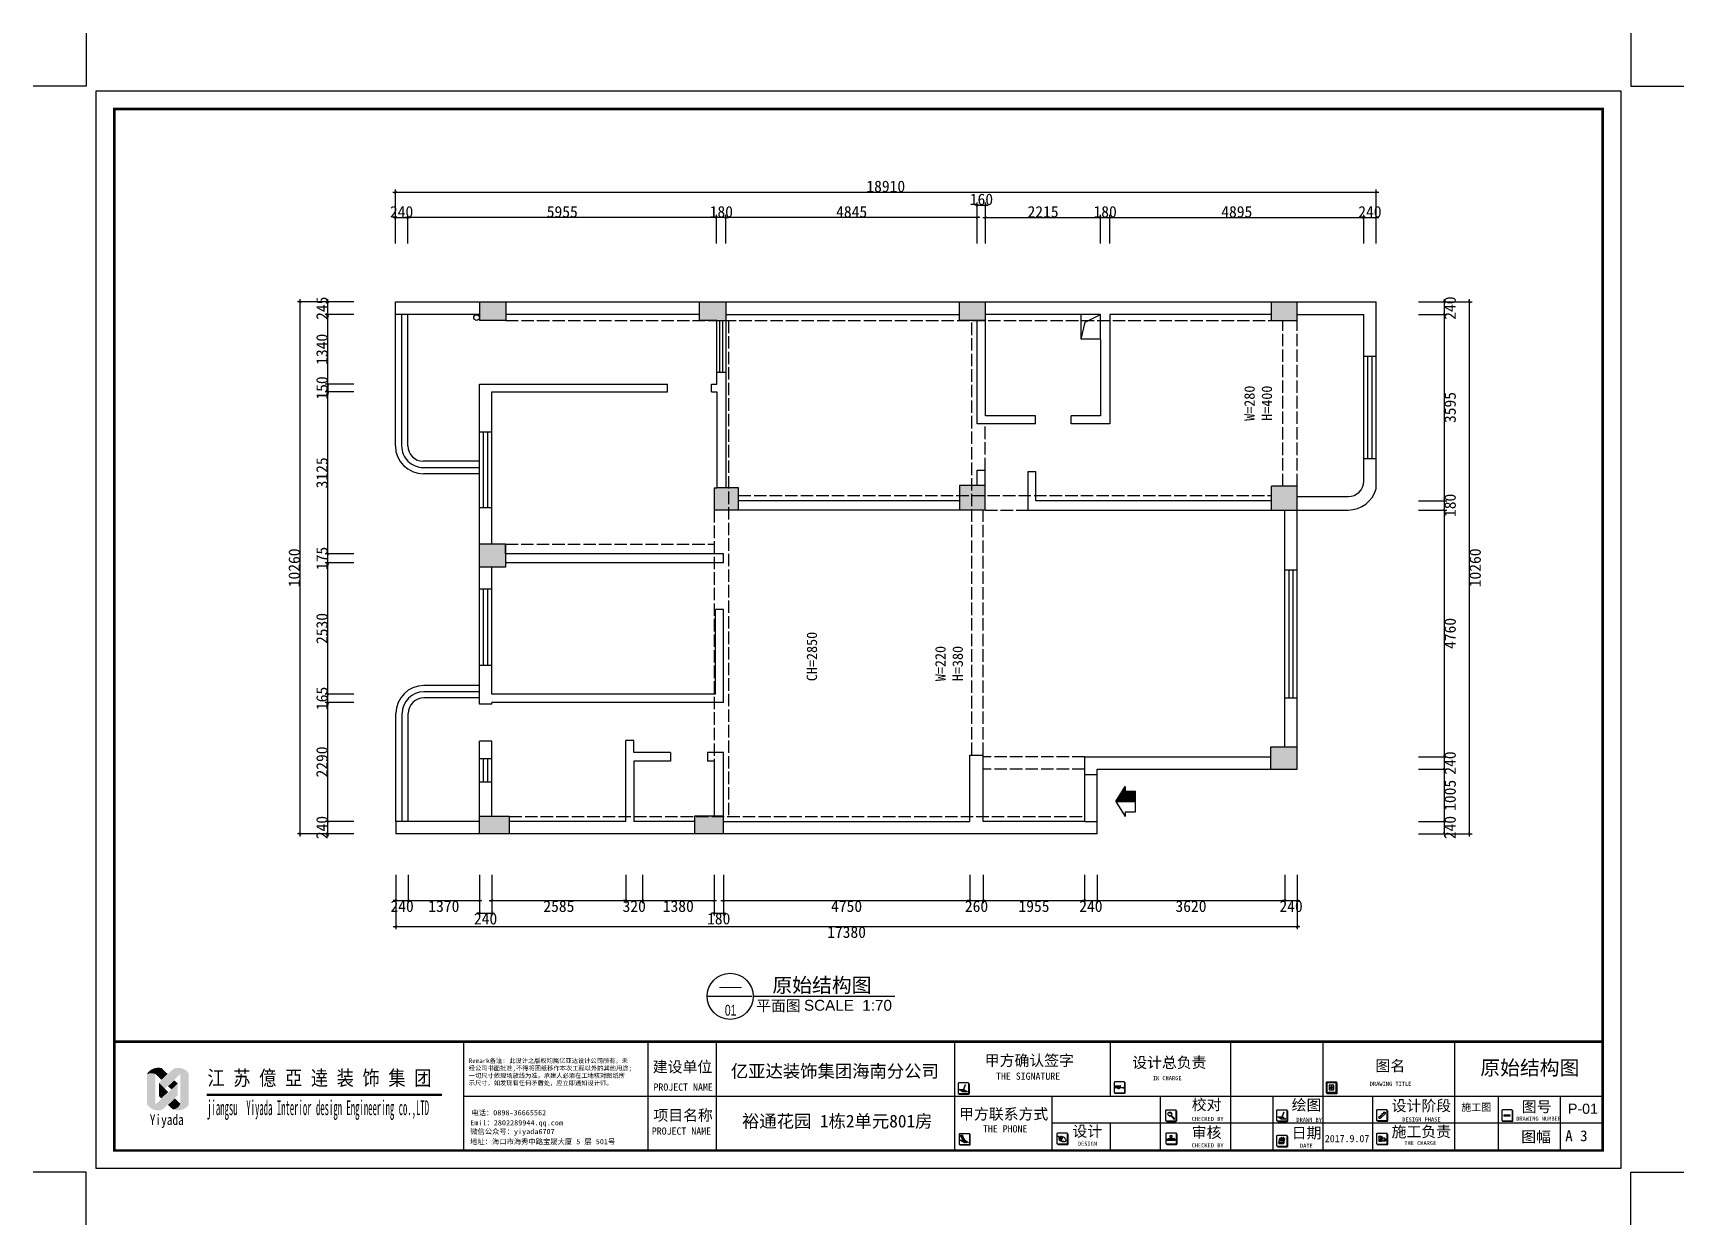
# Model space of a CAD drawing. Header units: millimetres. Extents: x 39175 to 443077, y -41362 to 75939.
# Drawn here: x 304173 to 336004, y 45587 to 68580 of the extents above; entities that cross this region are included whole.
import ezdxf
from ezdxf.enums import TextEntityAlignment as Align

# ---------------------------------------------------------------- set-up
doc = ezdxf.new("R2010")
doc.units = ezdxf.units.MM
doc.linetypes.add('ACAD_ISO02W100', pattern=[15, 12, -3])
for name, color, linetype in [('0-01图框模板说明', 2, 'Continuous'), ('0-02图框细线', 136, 'Continuous'), ('06其他', 8, 'Continuous'), ('TK', 1, 'Continuous')]:
    doc.layers.add(name, color=color, linetype=linetype)
doc.layers.add('Z not print', color=8, linetype='Continuous', plot=False)
doc.styles.add('ar', font='arial.ttf')
doc.styles.add('H1', font='')
doc.styles.add('ST', font='')
doc.styles.get("Standard").update_dxf_attribs({"font": ''})
doc.styles.add('黑体', font='simhei.ttf')
doc.styles.get('H1').set_extended_font_data('SimSun')
doc.styles.get('ST').set_extended_font_data('NSimSun')
doc.styles.get('Standard').set_extended_font_data('NSimSun')
doc.linetypes.add('FENCELINE1', pattern='A,6.35,-2.54,[133,ltypeshp.shx,S=2.54,R=0,X=-2.54,Y=0],-2.54,25.4', length=36.83)
doc.dimstyles.new('ISO-25', dxfattribs={"dimtxt": 220, "dimasz": 50, "dimexe": 50, "dimexo": 0.625, "dimtad": 2, "dimdec": 0, "dimtxsty": 'Standard', "dimblk": 'ARCHTICK', "dimcen": 2.5, "dimdle": 50, "dimclrd": 251, "dimclre": 251, "dimclrt": 51, "dimadec": 0, "dimazin": 0, "dimtfac": 1, "dimtdec": 0, "dimtix": 1, "dimtmove": 2, "dimatfit": 3, "dimfxl": 500, "dimfxlon": 1, "dimarcsym": 0})

msp = doc.modelspace()

# ---------------------------------------------------------------- texts
at = {"color": 2, "style": 'ar'}
msp.add_text('SCALE  1:70', height=210, dxfattribs=at).set_placement((319037.6, 49720))
at = {"char_height": 200, "width": 702, "attachment_point": 1, "rotation": 90}
for s, insert in [('{\\C3;W=280\\PH=400}', (327527.2, 61097.8)), ('{\\C3;CH=2850}', (319089.3, 56076.6)), ('{\\C3;W=220\\PH=380}', (321567, 56076.6))]:
    msp.add_mtext(s, dxfattribs=dict(at, insert=insert))
at = {"color": 2, "style": 'ar', "flags": 8}
for tag, height, p in [('原始结构图', 280, (319384.2, 50218.9)), ('原始结构图', 280, (333032.6, 48625.5)), ('P-01', 196, (334056.4, 47829.7))]:
    msp.add_attdef(tag, text='原始结构图', height=height, dxfattribs=at).set_placement(p, align=Align.MIDDLE)
at = {"color": 2, "style": 'ar', "width": 7.452088, "flags": 8}
msp.add_attdef('-', text='-', height=168, dxfattribs=at).set_placement((317329.4, 50101.2), (317911.8, 50101.2), align=Align.FIT)
at = {"color": 2, "style": 'ar', "width": 0.680032}
msp.add_attdef('01', text='02', height=210, dxfattribs=at).set_placement((317511.7, 49625.2), (317733.6, 49625.2), align=Align.FIT)
at = {"color": 2, "style": 'ST', "flags": 8}
msp.add_attdef('平面图', (318114.5, 49711.6), '平面图', height=210, dxfattribs=at)

# ---------------------------------------------------------------- blocks, each defined once
blk = doc.blocks.new('hgggg')
at = {"layer": '0-01图框模板说明'}
for points in [[(3462.78, 399.27, -0.414214), (3462.58, 399.08), (3460.02, 399.08, -0.071272), (3459.97, 399.08, 0.348143), (3460.16, 398.93), (3462.72, 398.93, 0.414214), (3462.92, 399.13), (3462.92, 401.69, 0.333108), (3462.77, 401.87, -0.057743), (3462.78, 401.83)], [(3505.73, 399.54, -0.414214), (3505.53, 399.34), (3502.97, 399.34, -0.071272), (3502.92, 399.35, 0.348143), (3503.11, 399.2), (3505.67, 399.2, 0.414214), (3505.86, 399.39), (3505.86, 401.95, 0.333108), (3505.72, 402.14, -0.057743), (3505.73, 402.09)], [(3564.11, 399.47, -0.414214), (3563.92, 399.28), (3561.36, 399.28, -0.071272), (3561.3, 399.28, 0.348143), (3561.5, 399.13), (3564.05, 399.13, 0.414214), (3564.25, 399.33), (3564.25, 401.89, 0.333108), (3564.11, 402.08, -0.057743), (3564.11, 402.03)], [(3519.89, 391.78, -0.414214), (3519.7, 391.59), (3517.14, 391.59, -0.071272), (3517.08, 391.59, 0.348143), (3517.27, 391.44), (3519.83, 391.44, 0.414214), (3520.03, 391.64), (3520.03, 394.2, 0.333108), (3519.89, 394.39, -0.057743), (3519.89, 394.34)], [(3550.49, 391.78, -0.414214), (3550.29, 391.59), (3547.73, 391.59, -0.071272), (3547.68, 391.59, 0.348143), (3547.87, 391.44), (3550.43, 391.44, 0.414214), (3550.62, 391.64), (3550.62, 394.2, 0.333108), (3550.48, 394.39, -0.057743), (3550.49, 394.34)], [(3578.01, 391.85, -0.414214), (3577.81, 391.65), (3575.26, 391.65, -0.071272), (3575.2, 391.66, 0.348143), (3575.39, 391.51), (3577.95, 391.51, 0.414214), (3578.15, 391.7), (3578.15, 394.26, 0.333108), (3578.01, 394.45, -0.057743), (3578.01, 394.4)], [(3612.51, 391.82, -0.414214), (3612.31, 391.62), (3609.76, 391.62, -0.071272), (3609.7, 391.63, 0.348143), (3609.89, 391.48), (3612.45, 391.48, 0.414214), (3612.65, 391.67), (3612.65, 394.23, 0.333108), (3612.51, 394.42, -0.057743), (3612.51, 394.38)], [(3610.26, 393.25), (3611.74, 393.25), (3611.74, 392.89), (3610.26, 392.89)], [(3463.02, 385.28, -0.414214), (3462.83, 385.09), (3460.27, 385.09, -0.071272), (3460.21, 385.1, 0.348143), (3460.4, 384.94), (3462.96, 384.94, 0.414214), (3463.16, 385.14), (3463.16, 387.7, 0.333108), (3463.02, 387.89, -0.057743), (3463.02, 387.84)], [(3489.99, 385.41, -0.414214), (3489.79, 385.21), (3487.23, 385.21, -0.071272), (3487.18, 385.22, 0.348143), (3487.37, 385.07), (3489.93, 385.07, 0.414214), (3490.12, 385.26), (3490.12, 387.82, 0.333108), (3489.98, 388.01, -0.057743), (3489.99, 387.97)], [(3519.99, 385.44, -0.414214), (3519.79, 385.25), (3517.23, 385.25, -0.071272), (3517.18, 385.26, 0.348143), (3517.37, 385.1), (3519.93, 385.1, 0.414214), (3520.13, 385.3), (3520.13, 387.86, 0.333108), (3519.98, 388.05, -0.057743), (3519.99, 388)], [(3550.49, 384.79, -0.414214), (3550.29, 384.59), (3547.73, 384.59, -0.071272), (3547.68, 384.6, 0.348143), (3547.87, 384.45), (3550.43, 384.45, 0.414214), (3550.62, 384.64), (3550.62, 387.2, 0.333108), (3550.48, 387.39, -0.057743), (3550.49, 387.35)], [(3578.01, 385.37, -0.414214), (3577.81, 385.18), (3575.26, 385.18, -0.071272), (3575.2, 385.18, 0.348143), (3575.39, 385.03), (3577.95, 385.03, 0.414214), (3578.15, 385.23), (3578.15, 387.79, 0.333108), (3578.01, 387.98, -0.057743), (3578.01, 387.93)]]:
    blk.add_hatch(color=8, dxfattribs=at).paths.add_polyline_path(points)
h = blk.add_hatch(color=8, dxfattribs=at)
h.paths.add_polyline_path([(3562.64, 400.99), (3562.38, 400.99), (3562.38, 400.75), (3562.64, 400.75)])
h.paths.add_polyline_path([(3562.64, 400.75), (3562.89, 400.75), (3562.89, 400.99), (3562.64, 400.99)])
h.paths.add_polyline_path([(3562.64, 400.75), (3562.64, 400.52), (3562.89, 400.52), (3562.89, 400.75)])
h.paths.add_polyline_path([(3562.64, 400.75), (3562.38, 400.75), (3562.38, 400.52), (3562.64, 400.52)])
at = {"layer": '06其他', "linetype": 'ByBlock'}
h = blk.add_hatch(color=7, dxfattribs=at)
h.set_gradient(color1=(255, 241, 220), color2=(255, 110, 0), rotation=45, tint=1, name='HEMISPHERICAL')
h.paths.add_polyline_path([(3236.45, 404.6), (3236.45, 404.49, -0.16489), (3238.73, 404.49), (3240.42, 402.87), (3242.1, 404.5), (3240.44, 406.09, 0.313173)])
h = blk.add_hatch(color=16, dxfattribs=at)
h.set_gradient(color1=(127, 0, 0), color2=(204, 0, 0), rotation=135, tint=1, name='INVHEMISPHERICAL')
h.paths.add_polyline_path([(3239.73, 402.05), (3241.33, 400.45), (3245.63, 404.5, -0.337042), (3247.93, 404.67, 0.33371), (3243.79, 405.98)])
h = blk.add_hatch(color=1, dxfattribs=at)
h.set_gradient(color1=(255, 0, 0), color2=(255, 127, 0), tint=1, name='INVHEMISPHERICAL')
h.paths.add_polyline_path([(3247.93, 404.67, 0.339601), (3245.61, 404.49), (3245.61, 396.3, -0.318809), (3243.51, 394.73, 0.343219), (3247.93, 395.99)])
h = blk.add_hatch(color=20, dxfattribs=at)
h.set_gradient(color1=(255, 63, 0), color2=(253, 236, 196), tint=1, name='HEMISPHERICAL')
h.paths.add_polyline_path([(3236.45, 396.06, 0.322561), (3240.57, 394.61, -0.167756), (3238.73, 396.1), (3238.73, 404.49, 0.16489), (3236.45, 404.49)])
h = blk.add_hatch(color=20, dxfattribs=at)
h.set_gradient(color1=(255, 63, 0), color2=(253, 236, 196), rotation=45, tint=1)
h.paths.add_polyline_path([(3238.73, 396.1, 0.167756), (3240.57, 394.61), (3244.88, 398.63), (3244.88, 401.83)])
h = blk.add_hatch(color=18, dxfattribs=at)
h.set_gradient(color1=(76, 0, 0), color2=(127, 0, 0), rotation=45, tint=1, name='CURVED')
h.paths.add_polyline_path([(3239.73, 402.05), (3239.73, 398.39), (3240.37, 397.77), (3242.25, 399.53)])
h = blk.add_hatch(color=11, dxfattribs=at)
h.set_gradient(color1=(254, 140, 88), color2=(97, 0, 2), rotation=45, tint=1, name='HEMISPHERICAL')
h.paths.add_polyline_path([(3242.22, 401.14), (3243.16, 400.23), (3244.88, 401.83), (3243.92, 402.75)])
h = blk.add_hatch(color=16, dxfattribs=at)
h.set_gradient(color1=(127, 0, 0), color2=(204, 0, 0), rotation=45, tint=1, name='CURVED')
h.paths.add_polyline_path([(3245.61, 396.3), (3244.1, 397.75), (3242.21, 395.99), (3243.51, 394.73, 0.318809)])
at = {"layer": '0-01图框模板说明', "color": 8}
for p, q in [((3503.25, 401.2), (3504.44, 401.29)), ((3503.43, 401.19), (3504.46, 401.27)), ((3504.18, 400.74), (3505.37, 400.84)), ((3504.36, 400.73), (3505.39, 400.81)), ((3561.98, 400.75), (3563.29, 400.75)), ((3562.64, 401.41), (3562.64, 400.1)), ((3461.2, 399.82), (3461.18, 399.77)), ((3461.19, 399.82), (3461.18, 399.79)), ((3461.2, 399.79), (3461.18, 399.77)), ((3461.18, 399.79), (3461.18, 399.77)), ((3461.21, 399.82), (3461.2, 399.79)), ((3518.38, 393.02), (3519.23, 392.05)), ((3518.54, 393.16), (3519.38, 392.19)), ((3548.9, 392.34), (3548.88, 392.3)), ((3548.88, 392.3), (3548.89, 392.28)), ((3548.91, 392.33), (3548.89, 392.28)), ((3548.9, 392.3), (3548.89, 392.28)), ((3548.92, 392.33), (3548.9, 392.3)), ((3575.67, 392.73), (3575.67, 392.32)), ((3575.67, 392.73), (3576.12, 392.73)), ((3575.67, 392.32), (3576.13, 392.32)), ((3576.12, 393.15), (3576.56, 393.15)), ((3576.12, 393.15), (3576.12, 392.73)), ((3577.45, 393.49), (3576.13, 392.32)), ((3576.56, 393.56), (3576.56, 393.15)), ((3576.56, 393.56), (3577.01, 393.56)), ((3577.01, 393.95), (3577.45, 393.95)), ((3577.01, 393.95), (3577.01, 393.56)), ((3577.45, 393.95), (3577.45, 393.49)), ((3487.53, 386.56), (3487.53, 386.56)), ((3487.66, 386.95), (3488.14, 386.7)), ((3488.27, 386.93), (3487.79, 387.11)), ((3487.86, 386.92), (3487.86, 386.92)), ((3487.86, 386.92), (3488.21, 386.73)), ((3488.28, 386.86), (3487.91, 387.01)), ((3488.9, 387.07), (3488.28, 387.23)), ((3488.41, 386.7), (3488.52, 386.64)), ((3517.44, 386.49), (3517.74, 386.7)), ((3517.77, 386.7), (3518.07, 386.7)), ((3518.41, 386.87), (3518.41, 386.93)), ((3518.52, 386.87), (3518.52, 386.93)), ((3518.89, 386.7), (3519.22, 386.7)), ((3519.52, 386.49), (3519.25, 386.69)), ((3549.63, 386.78), (3549.3, 385.36)), ((3549.68, 386.74), (3549.35, 385.32)), ((3549.72, 386.71), (3549.39, 385.29)), ((3549.76, 386.67), (3549.43, 385.25)), ((3549.59, 386.82), (3549.76, 386.67)), ((3575.68, 387.24), (3575.68, 386.03)), ((3577.38, 386.76), (3576.17, 386.76)), ((3576.49, 387.24), (3576.49, 386.03)), ((3461.35, 385.57), (3460.39, 386.21)), ((3460.39, 386.21), (3461.18, 386.21)), ((3461.6, 386.21), (3461.68, 386.21)), ((3461.68, 386.21), (3462.65, 385.57)), ((3487.75, 386.44), (3488.36, 386.1)), ((3548.12, 385.4), (3548.29, 385.25)), ((3549.3, 385.36), (3548.17, 385.36)), ((3549.35, 385.32), (3548.21, 385.32)), ((3549.39, 385.29), (3548.26, 385.29)), ((3549.43, 385.25), (3548.29, 385.25)), ((3577.38, 385.95), (3576.17, 385.95))]:
    blk.add_line(p, q, dxfattribs=at)
at = {"layer": '0-01图框模板说明', "color": 2, "const_width": 0.724}
blk.add_lwpolyline([(3637.38, 670.41), (3637.38, 383.41), (3227.38, 383.41), (3227.38, 670.41)], close=True, dxfattribs=at)
blk.add_lwpolyline([(3637.38, 413.41), (3227.33, 413.41)], dxfattribs=at)
at = {"layer": '0-01图框模板说明', "color": 8}
for points in [[(3460.02, 399.08), (3462.58, 399.08, 0.414214), (3462.78, 399.27), (3462.78, 401.83, 0.414214), (3462.58, 402.03), (3460.02, 402.03, 0.414214), (3459.83, 401.83), (3459.83, 399.27, 0.414214)], [(3461.84, 401.41), (3461.73, 401.44), (3461.74, 401.46, -0.451962), (3461.8, 401.49), (3461.81, 401.48, -0.418435), (3461.84, 401.42)], [(3502.97, 399.34), (3505.53, 399.34, 0.414214), (3505.73, 399.54), (3505.73, 402.09, 0.414214), (3505.53, 402.29), (3502.97, 402.29, 0.414214), (3502.78, 402.09), (3502.78, 399.54, 0.414214)], [(3561.36, 399.28), (3563.92, 399.28, 0.414214), (3564.11, 399.47), (3564.11, 402.03, 0.414214), (3563.92, 402.23), (3561.36, 402.23, 0.414214), (3561.16, 402.03), (3561.16, 399.47, 0.414214)], [(3517.14, 391.59), (3519.7, 391.59, 0.414214), (3519.89, 391.78), (3519.89, 394.34, 0.414214), (3519.7, 394.54), (3517.14, 394.54, 0.414214), (3516.94, 394.34), (3516.94, 391.78, 0.414214)], [(3547.73, 391.59), (3550.29, 391.59, 0.414214), (3550.49, 391.78), (3550.49, 394.34, 0.414214), (3550.29, 394.54), (3547.73, 394.54, 0.414214), (3547.54, 394.34), (3547.54, 391.78, 0.414214)], [(3549.55, 393.92), (3549.44, 393.95), (3549.44, 393.97, -0.451962), (3549.51, 394), (3549.52, 393.99, -0.418435), (3549.55, 393.93)], [(3575.26, 391.65), (3577.81, 391.65, 0.414214), (3578.01, 391.85), (3578.01, 394.4, 0.414214), (3577.81, 394.6), (3575.26, 394.6, 0.414214), (3575.06, 394.4), (3575.06, 391.85, 0.414214)], [(3609.76, 391.62), (3612.31, 391.62, 0.414214), (3612.51, 391.82), (3612.51, 394.38, 0.414214), (3612.31, 394.57), (3609.76, 394.57, 0.414214), (3609.56, 394.38), (3609.56, 391.82, 0.414214)], [(3460.27, 385.09), (3462.83, 385.09, 0.414214), (3463.02, 385.28), (3463.02, 387.84, 0.414214), (3462.83, 388.04), (3460.27, 388.04, 0.414214), (3460.07, 387.84), (3460.07, 385.28, 0.414214)], [(3487.23, 385.21), (3489.79, 385.21, 0.414214), (3489.99, 385.41), (3489.99, 387.97, 0.414214), (3489.79, 388.16), (3487.23, 388.16, 0.414214), (3487.03, 387.97), (3487.03, 385.41, 0.414214)], [(3517.23, 385.25), (3519.79, 385.25, 0.414214), (3519.99, 385.44), (3519.99, 388, 0.414214), (3519.79, 388.2), (3517.23, 388.2, 0.414214), (3517.04, 388), (3517.04, 385.44, 0.414214)], [(3547.73, 384.59), (3550.29, 384.59, 0.414214), (3550.49, 384.79), (3550.49, 387.35, 0.414214), (3550.29, 387.54), (3547.73, 387.54, 0.414214), (3547.54, 387.35), (3547.54, 384.79, 0.414214)], [(3575.26, 385.18), (3577.81, 385.18, 0.414214), (3578.01, 385.37), (3578.01, 387.93, 0.414214), (3577.81, 388.13), (3575.26, 388.13, 0.414214), (3575.06, 387.93), (3575.06, 385.37, 0.414214)], [(3517.48, 386.5), (3519.48, 386.5, -0.414214), (3519.53, 386.45), (3519.53, 386.19, -0.414214), (3519.48, 386.13), (3517.48, 386.13, -0.414214), (3517.42, 386.19), (3517.42, 386.45, -0.414214)]]:
    blk.add_lwpolyline(points, format="xyb", close=True, dxfattribs=at)
for points in [[(3459.97, 399.08, 0.348143), (3460.16, 398.93), (3462.72, 398.93, 0.414214), (3462.92, 399.13), (3462.92, 401.69, 0.333108), (3462.77, 401.87)], [(3502.92, 399.35, 0.348143), (3503.11, 399.2), (3505.67, 399.2, 0.414214), (3505.86, 399.39), (3505.86, 401.95, 0.333108), (3505.72, 402.14)], [(3561.3, 399.28, 0.348143), (3561.5, 399.13), (3564.05, 399.13, 0.414214), (3564.25, 399.33), (3564.25, 401.89, 0.333108), (3564.11, 402.08)], [(3517.08, 391.59, 0.348143), (3517.27, 391.44), (3519.83, 391.44, 0.414214), (3520.03, 391.64), (3520.03, 394.2, 0.333108), (3519.89, 394.39)], [(3547.68, 391.59, 0.348143), (3547.87, 391.44), (3550.43, 391.44, 0.414214), (3550.62, 391.64), (3550.62, 394.2, 0.333108), (3550.48, 394.39)], [(3575.2, 391.66, 0.348143), (3575.39, 391.51), (3577.95, 391.51, 0.414214), (3578.15, 391.7), (3578.15, 394.26, 0.333108), (3578.01, 394.45)], [(3609.7, 391.63, 0.348143), (3609.89, 391.48), (3612.45, 391.48, 0.414214), (3612.65, 391.67), (3612.65, 394.23, 0.333108), (3612.51, 394.42)], [(3460.21, 385.1, 0.348143), (3460.4, 384.94), (3462.96, 384.94, 0.414214), (3463.16, 385.14), (3463.16, 387.7, 0.333108), (3463.02, 387.89)], [(3487.18, 385.22, 0.348143), (3487.37, 385.07), (3489.93, 385.07, 0.414214), (3490.12, 385.26), (3490.12, 387.82, 0.333108), (3489.98, 388.01)], [(3517.18, 385.26, 0.348143), (3517.37, 385.1), (3519.93, 385.1, 0.414214), (3520.13, 385.3), (3520.13, 387.86, 0.333108), (3519.98, 388.05)], [(3547.68, 384.6, 0.348143), (3547.87, 384.45), (3550.43, 384.45, 0.414214), (3550.62, 384.64), (3550.62, 387.2, 0.333108), (3550.48, 387.39)], [(3575.2, 385.18, 0.348143), (3575.39, 385.03), (3577.95, 385.03, 0.414214), (3578.15, 385.23), (3578.15, 387.79, 0.333108), (3578.01, 387.98)]]:
    blk.add_lwpolyline(points, format="xyb", dxfattribs=at)
for points in [[(3461.4, 400.19), (3461.44, 400.19), (3462.41, 399.56), (3461.11, 399.56), (3460.14, 400.19), (3461.28, 400.19)], [(3549.11, 392.7), (3549.15, 392.7), (3550.12, 392.07), (3548.82, 392.07), (3547.85, 392.7), (3548.98, 392.7)], [(3518.62, 386.76), (3518.8, 386.76), (3518.93, 386.68), (3518.03, 386.68), (3518.17, 386.76), (3518.31, 386.76)], [(3548.7, 386.82), (3549.59, 386.82), (3549.26, 385.4), (3548.12, 385.4), (3548.45, 386.82), (3548.65, 386.82)]]:
    blk.add_lwpolyline(points, dxfattribs=at)
for points in [[(3461.8, 401.3), (3461.7, 401.34), (3461.23, 400.06), (3461.34, 400.03)], [(3461.84, 401.4), (3461.73, 401.45), (3461.69, 401.35), (3461.81, 401.3)], [(3561.37, 399.48), (3563.91, 399.48), (3563.91, 402.02), (3561.37, 402.02)], [(3561.98, 400.1), (3563.29, 400.1), (3563.29, 401.41), (3561.98, 401.41)], [(3562.38, 400.99), (3562.89, 400.99), (3562.89, 400.52), (3562.38, 400.52)], [(3461.21, 399.82), (3461.19, 399.82), (3461.23, 400.06), (3461.34, 400.03)], [(3548.92, 392.33), (3548.9, 392.34), (3548.94, 392.57), (3549.04, 392.54)], [(3549.51, 393.82), (3549.4, 393.85), (3548.94, 392.57), (3549.04, 392.54)], [(3549.55, 393.91), (3549.44, 393.96), (3549.4, 393.86), (3549.51, 393.81)], [(3610.26, 393.25), (3611.74, 393.25), (3611.74, 392.89), (3610.26, 392.89)], [(3518.03, 386.68), (3518.93, 386.68), (3518.93, 386.57), (3518.03, 386.57)], [(3548.41, 385.73), (3548.52, 385.73), (3548.49, 385.65), (3548.38, 385.65)], [(3548.72, 386.48), (3549.18, 386.48), (3549.07, 386.11), (3548.6, 386.11)], [(3548.63, 385.73), (3548.74, 385.73), (3548.71, 385.65), (3548.6, 385.65)], [(3548.84, 385.73), (3548.95, 385.73), (3548.93, 385.65), (3548.81, 385.65)], [(3549.06, 385.73), (3549.17, 385.73), (3549.14, 385.65), (3549.03, 385.65)]]:
    blk.add_lwpolyline(points, close=True, dxfattribs=at)
for centre, radius in [((3518.13, 393.49), 0.533), ((3460.78, 387.49), 0.262), ((3460.95, 386.98), 0.0374), ((3461.02, 386.84), 0.0374), ((3461.04, 387.02), 0.0374), ((3461.09, 386.69), 0.0374), ((3461.11, 386.88), 0.0374), ((3461.13, 387.08), 0.0374), ((3461.16, 386.51), 0.0374), ((3461.18, 386.73), 0.0374), ((3461.2, 386.94), 0.0374), ((3461.25, 386.56), 0.0374), ((3461.26, 386.79), 0.0374), ((3461.34, 386.61), 0.0374), ((3549.28, 386.66), 0.04), ((3461.39, 386.21), 0.212)]:
    blk.add_circle(centre, radius, dxfattribs=at)
for centre, radius, start, end in [((3503.53, 400.83), 0.368, 105.757, 120.9015), ((3503.54, 400.47), 0.321, 39.9377, 115.0821), ((3503.66, 401.01), 0.239, 194.4811, 315.0527), ((3503.43, 401.18), 0.00492, 94.538, 105.757), ((3504.46, 400.38), 0.368, 105.757, 138.6812), ((3504.36, 400.73), 0.00492, 94.538, 105.757), ((3504.37, 401.1), 0.208, 298.7114, 70.1269), ((3504.37, 401.09), 0.198, 300.3285, 62.5398), ((3504.46, 401.26), 0.00492, 62.5398, 94.538), ((3504.47, 400.92), 0.00504, 133.8328, 294.2798), ((3505.3, 400.64), 0.208, 298.7114, 70.1269), ((3505.39, 400.81), 0.00492, 62.5398, 94.538), ((3505.3, 400.64), 0.198, 300.3285, 62.5398), ((3505.4, 400.46), 0.00504, 133.8328, 294.2798), ((3518.14, 393.44), 0.533, 191.5054, 300.5031), ((3518.1, 393.5), 0.266, 22.4479, 114.9174), ((3518.04, 393.62), 0.125, 340.0341, 111.5177), ((3518.14, 393.44), 0.533, 323.7918, 16.5929), ((3519.27, 392.15), 0.116, 246.2917, 21.6824), ((3459.09, 385.81), 2.13, 10.8653, 46.0134), ((3466.51, 389.2), 5.72, 196.3548, 210.1283), ((3488.27, 386.62), 0.686, 172.2315, 207.5085), ((3487.9, 386.71), 0.315, 158.1829, 240.9002), ((3488.94, 386.19), 1.48, 139.3249, 154.2833), ((3488.13, 386.74), 0.518, 74.0812, 127.264), ((3487.88, 386.97), 0.0535, 54.1755, 246.924), ((3487.91, 386.98), 0.691, 277.384, 14.5417), ((3488.3, 386.97), 0.31, 239.1443, 279.6549), ((3488.23, 386.8), 0.0797, 255.5948, 46.2056), ((3488.13, 386.65), 0.31, 22.1455, 62.6561), ((3488.34, 386.74), 0.0787, 279.6549, 22.1455), ((3487.87, 385.42), 1.94, 28.784, 58.3007), ((3517.77, 386.65), 0.0574, 90, 119.8772), ((3518.46, 388.33), 1.14, 259.2449, 280.7551), ((3517.99, 386.87), 0.423, 7.6088, 51.9955), ((3518.23, 386.94), 0.197, 284.907, 336.821), ((3518.47, 387.04), 0.345, 237.0341, 302.9659), ((3518.94, 386.87), 0.423, 128.0045, 172.3912), ((3518.56, 386.87), 0.0402, 180, 209.5766), ((3518.71, 386.96), 0.21, 209.5766, 255.9056), ((3519.22, 386.65), 0.0574, 58.6434, 90), ((3548.67, 386.66), 0.04, 133.5405, 58.5094), ((3548.94, 386.72), 0.301, 120.0838, 193.4607), ((3548.67, 386.67), 0.0305, 218.3923, 328.4538), ((3548.94, 386.73), 0.249, 118.9884, 196.0214), ((3548.69, 386.65), 0.04, 72.6047, 87.6936), ((3548.83, 386.84), 0.146, 350.5454, 105.731), ((3548.81, 386.83), 0.115, 355.4404, 89.6822), ((3549.55, 386.72), 0.301, 127.1675, 193.4607), ((3549.3, 386.65), 0.04, 72.6047, 215.7707), ((3549.28, 386.67), 0.0305, 218.3923, 328.4538), ((3549.54, 386.73), 0.24, 120.88, 197.6449), ((3549.43, 386.88), 0.102, 75.6414, 126.1244), ((3549.42, 386.86), 0.0801, 333.2308, 96.566), ((3549.42, 386.86), 0.124, 340.7006, 72.9302), ((3488.96, 388.03), 2.17, 233.0714, 279.6677), ((3489.22, 387.84), 1.94, 243.4996, 273.0164), ((3489.18, 386.27), 0.4, 290.3762, 11.4241)]:
    blk.add_arc(centre, radius, start, end, dxfattribs=at)
for centre, major_axis, ratio in [((3503.23, 400.89), (0, 0.305), 0.646017), ((3503.25, 400.88), (0, 0.305), 0.646017), ((3503.99, 400.67), (0, 0.305), 0.646017), ((3504, 400.66), (0, 0.305), 0.646017), ((3576.08, 387.24), (-0.401, 0), 0.454196), ((3576.17, 386.35), (0, 0.401), 0.454196), ((3577.38, 386.35), (0, 0.401), 0.454196), ((3576.08, 386.03), (-0.401, 0), 0.454196)]:
    blk.add_ellipse(centre, major_axis=major_axis, ratio=ratio, dxfattribs=at)
blk.add_ellipse((3518.46, 387.35), major_axis=(0.376, 0), ratio=0.460933, start_param=-0.967391, end_param=4.108984, dxfattribs=at)
for points in [[(3487.72, 387.06), (3487.51, 387.09), (3487.4, 387.2), (3487.35, 387.45)], [(3487.75, 387.1), (3487.5, 387.1), (3487.42, 387.28), (3487.37, 387.47)]]:
    blk.add_open_spline(points, degree=3, dxfattribs=at)
blk.add_spline([(3461.39, 385.99), (3461.81, 385.81), (3461.82, 385.95), (3461.63, 385.91), (3461.51, 385.57), (3462.03, 385.66), (3462.12, 385.57)], degree=3, dxfattribs=at)
at = {"layer": '0-02图框细线'}
for p, q in [((3323.65, 383.41), (3323.65, 413.41)), ((3374.42, 383.24), (3374.42, 413.41)), ((3393.31, 383.24), (3393.31, 413.41)), ((3458.92, 383.41), (3458.92, 413.41)), ((3501.79, 398.41), (3501.79, 413.41)), ((3534.96, 398.41), (3534.96, 413.41)), ((3560.37, 383.41), (3560.37, 413.41)), ((3596.6, 398.41), (3596.6, 413.41)), ((3323.65, 398.41), (3637.38, 398.41)), ((3485.71, 383.41), (3485.71, 398.41)), ((3515.58, 383.41), (3515.58, 398.41)), ((3534.96, 383.41), (3534.96, 398.41)), ((3546.55, 383.41), (3546.55, 398.41)), ((3574.07, 383.41), (3574.07, 398.41)), ((3596.6, 383.41), (3596.6, 398.41)), ((3608.67, 383.41), (3608.67, 398.41)), ((3625.66, 398.41), (3625.66, 383.41)), ((3637.38, 390.91), (3485.71, 390.91)), ((3501.79, 383.41), (3501.79, 390.91))]:
    blk.add_line(p, q, dxfattribs=at)
blk.add_lwpolyline([(3642.38, 675.41), (3642.38, 378.41), (3222.38, 378.41), (3222.38, 675.41)], close=True, dxfattribs=at)
at = {"layer": '0-02图框细线', "ltscale": 0.2, "const_width": 0.666}
blk.add_lwpolyline([(3252.82, 398.77), (3317.66, 398.77)], dxfattribs=at)
at = {"layer": 'Z not print', "color": 5}
for points in [[(3219.62, 691.34), (3219.62, 676.74), (3205.02, 676.74)], [(3645.14, 691.34), (3645.14, 676.74), (3659.75, 676.74)], [(3219.62, 362.88), (3219.62, 377.48), (3205.02, 377.48)], [(3645.14, 362.88), (3645.14, 377.48), (3659.75, 377.48)]]:
    blk.add_lwpolyline(points, dxfattribs=at)
at = {"layer": '0-02图框细线'}
for s, insert, char_height, attachment_point in [('{\\fSimSun|b0|i0|c134|p2;甲方确认签字}', (3467.17, 408.05), 3, 4), ('{\\fSimSun|b0|i0|c134|p2;设计总负责}', (3507.77, 407.48), 3, 4), ('{\\fSimHei|b0|i0|c134|p2;Remark备注: 此设计之版权均属亿亚达设计公司所有，未\\P经公司书面批准,不得将图纸移作本次工程以外的其他用途;\\P一切尺寸依现场放线为准，承建人必须在工地核对图纸所\\P示尺寸，如发现有任何矛盾处，应立即通知设计师。}', (3325.04, 401.2), 1.2293, 7), ('{\\fSimSun|b0|i0|c134|p2;建设单位}', (3375.72, 406.29), 3, 4), ('{\\fSimSun|b0|i0|c134|p2;THE SIGNATURE}', (3470.25, 403.87), 2, 4), ('{\\fSimSun|b0|i0|c134|p2;图名}', (3574.77, 406.57), 3, 4), ('{\\fSimSun|b0|i0|c134|p2;PROJECT NAME}', (3375.92, 400.86), 2, 4), ('{\\fSimSun|b0|i0|c134|p2;IN CHARGE}', (3513.43, 403.33), 1.1268, 4), ('{\\fSimSun|b0|i0|c134|p2;DRAWING TITLE}', (3573.2, 401.77), 1.1268, 4), ('{\\fSimSun|b0|i0|c134|p2;校对}', (3524.17, 395.88), 3, 4), ('{\\fSimSun|b0|i0|c134|p2;绘图}', (3551.69, 395.79), 3, 4), ('{\\fSimSun|b0|i0|c134|p2;设计阶段}', (3579.22, 395.59), 3, 4), ('{\\fSimHei|b0|i0|c134|p2;施工图}', (3602.52, 395.2), 2, 5), ('{\\fSimSun|b0|i0|c134|p2;图号}', (3615.08, 395.34), 3, 4), ('{\\fSimSun|b0|i0|c134|p2;Emil：2802289944.qq.com}', (3325.43, 390.84), 1.4341, 4), ('{\\fSimSun|b0|i0|c134|p2;电话：0898-36665562  }', (3325.75, 393.73), 1.4341, 4), ('{\\fSimSun|b0|i0|c134|p2;项目名称}', (3375.89, 392.95), 3, 4), ('{\\fSimSun|b0|i0|c134|p2;甲方联系方式}', (3460.09, 393.27), 3, 4), ('{\\fSimSun|b0|i0|c134|p2;CHECKED BY}', (3524.12, 392.09), 1.1268, 4), ('{\\fSimSun|b0|i0|c134|p2;DRAWN BY}', (3552.99, 391.85), 1.1268, 4), ('{\\fSimSun|b0|i0|c134|p2;DESIGN PHASE}', (3582.13, 391.94), 1.1268, 4), ('{\\fSimSun|b0|i0|c134|p2;DRAWING NUMBER}', (3613.53, 392.18), 1.1268, 4), ('{\\fSimSun|b0|i0|c134|p2;微信公众号：yiyada6707}', (3325.43, 388.43), 1.4341, 4), ('{\\fSimSun|b0|i0|c134|p2;地址：海口市海秀中路宝晟大厦 5 层 501号}', (3325.41, 385.76), 1.4341, 4), ('{\\fSimSun|b0|i0|c134|p2;PROJECT NAME}', (3375.46, 388.74), 2, 4), ('{\\fSimSun|b0|i0|c134|p2;THE PHONE}', (3466.66, 389.35), 2, 4), ('{\\fSimSun|b0|i0|c134|p2;设计}', (3491.31, 388.55), 3, 4), ('{\\fSimSun|b0|i0|c134|p2;审核}', (3524.17, 388.21), 3, 4), ('{\\fSimSun|b0|i0|c134|p2;日期}', (3551.69, 388.07), 3, 4), ('{\\fSimHei|b0|i0|c134|p49;2017.9.07}', (3560.83, 386.68), 2, 4), ('{\\fSimSun|b0|i0|c134|p2;施工负责}', (3579.22, 388.42), 3, 4), ('{\\fSimSun|b0|i0|c134|p2;图幅}', (3614.92, 387), 3, 4), ('{\\fSimSun|b0|i0|c134|p2;A 3}', (3627.05, 387.44), 3, 4), ('{\\fSimSun|b0|i0|c134|p2;DESIGN}', (3492.78, 385.27), 1.1268, 4), ('{\\fSimSun|b0|i0|c134|p2;CHECKED BY}', (3524.12, 384.81), 1.1268, 4), ('{\\fSimSun|b0|i0|c134|p2;DATE}', (3553.97, 384.71), 1.1268, 4), ('{\\fSimSun|b0|i0|c134|p2;THE CHARGE}', (3582.72, 385.45), 1.1268, 4)]:
    blk.add_mtext(s, dxfattribs=dict(at, insert=insert, char_height=char_height, attachment_point=attachment_point))
at = {"layer": '0-02图框细线', "attachment_point": 5, "style": '黑体'}
for s, insert, char_height in [('亿亚达装饰集团海南分公司', (3425.87, 405.07), 3.5), ('{\\fSimSun|b0|i0|c134|p2;\\H0.875x;裕通花园 1栋2单元801房\\H1.143x; }', (3426.52, 391.31), 4)]:
    blk.add_mtext(s, dxfattribs=dict(at, insert=insert, char_height=char_height))
at = {"layer": 'TK', "color": 150, "style": 'H1'}
for s, height, width, p in [('江 苏 億 亞 逹 装 饰 集 团', 4.0976, 0.85, (3253.05, 401.34)), ('jiangsu  Yiyada Interior design Engineering co.,LTD', 4.0976, 0.43, (3252.98, 393.15)), ('Yiyada ', 2.868, 0.8, (3237.17, 390.46))]:
    blk.add_text(s, height=height, dxfattribs=dict(at, width=width)).set_placement(p)
blk = doc.blocks.new('_ArchTick')
at = {"color": 0, "linetype": 'ByBlock', "const_width": 0.15}
blk.add_lwpolyline([(-0.5, -0.5), (0.5, 0.5)], dxfattribs=at)
blk = doc.blocks.new('*D33')
at = {"color": 251, "lineweight": -2, "transparency": 16777216}
for p, q in [((311169, 52344), (311169, 51794)), ((311409, 52344), (311409, 51794)), ((311169, 51844), (311119, 51844)), ((311169, 51844), (311409, 51844)), ((311409, 51844), (311459, 51844))]:
    blk.add_line(p, q, dxfattribs=at)
at = {"layer": 'Defpoints', "color": 0, "transparency": 16777216}
for p in [(311169, 53373), (311409, 53373), (311409, 51844)]:
    blk.add_point(p, dxfattribs=at)
at = {"color": 251, "lineweight": -2, "transparency": 16777216, "xscale": 50, "yscale": 50, "zscale": 50}
blk.add_blockref('_ArchTick', (311169, 51844), dxfattribs=at)
at = {"color": 251, "lineweight": -2, "transparency": 16777216, "xscale": 50, "yscale": 50, "zscale": 50, "rotation": 180}
blk.add_blockref('_ArchTick', (311409, 51844), dxfattribs=at)
at = {"color": 51, "transparency": 16777216, "insert": (311289, 51734), "char_height": 220, "attachment_point": 5}
blk.add_mtext('240', dxfattribs=at)
blk = doc.blocks.new('*D34')
at = {"color": 251, "lineweight": -2, "transparency": 16777216}
for p, q in [((311409, 52344), (311409, 51794)), ((312779, 52344), (312779, 51794)), ((311359, 51844), (312829, 51844))]:
    blk.add_line(p, q, dxfattribs=at)
at = {"layer": 'Defpoints', "color": 0, "transparency": 16777216}
for p in [(311409, 53373), (312779, 53373), (312779, 51844)]:
    blk.add_point(p, dxfattribs=at)
at = {"color": 251, "lineweight": -2, "transparency": 16777216, "xscale": 50, "yscale": 50, "zscale": 50, "rotation": 180}
blk.add_blockref('_ArchTick', (311409, 51844), dxfattribs=at)
at = {"color": 251, "lineweight": -2, "transparency": 16777216, "xscale": 50, "yscale": 50, "zscale": 50}
blk.add_blockref('_ArchTick', (312779, 51844), dxfattribs=at)
at = {"color": 51, "transparency": 16777216, "insert": (312094, 51734), "char_height": 220, "attachment_point": 5}
blk.add_mtext('1370', dxfattribs=at)
blk = doc.blocks.new('*D44')
at = {"color": 251, "lineweight": -2, "transparency": 16777216}
for p, q in [((312779, 52104), (312779, 51554)), ((313019, 52104), (313019, 51554)), ((312779, 51604), (312729, 51604)), ((312779, 51604), (313019, 51604)), ((313019, 51604), (313069, 51604))]:
    blk.add_line(p, q, dxfattribs=at)
at = {"layer": 'Defpoints', "color": 0, "transparency": 16777216}
for p in [(313019, 53468), (312779, 53133), (313019, 51604)]:
    blk.add_point(p, dxfattribs=at)
at = {"color": 251, "lineweight": -2, "transparency": 16777216, "xscale": 50, "yscale": 50, "zscale": 50}
blk.add_blockref('_ArchTick', (312779, 51604), dxfattribs=at)
at = {"color": 251, "lineweight": -2, "transparency": 16777216, "xscale": 50, "yscale": 50, "zscale": 50, "rotation": 180}
blk.add_blockref('_ArchTick', (313019, 51604), dxfattribs=at)
at = {"color": 51, "transparency": 16777216, "insert": (312899, 51494), "char_height": 220, "attachment_point": 5}
blk.add_mtext('240', dxfattribs=at)
blk = doc.blocks.new('*D35')
at = {"color": 251, "lineweight": -2, "transparency": 16777216}
for p, q in [((313019, 52344), (313019, 51794)), ((315604, 52344), (315604, 51794)), ((312969, 51844), (315654, 51844))]:
    blk.add_line(p, q, dxfattribs=at)
at = {"layer": 'Defpoints', "color": 0, "transparency": 16777216}
for p in [(313019, 53468), (315604, 53373), (315604, 51844)]:
    blk.add_point(p, dxfattribs=at)
at = {"color": 251, "lineweight": -2, "transparency": 16777216, "xscale": 50, "yscale": 50, "zscale": 50, "rotation": 180}
blk.add_blockref('_ArchTick', (313019, 51844), dxfattribs=at)
at = {"color": 251, "lineweight": -2, "transparency": 16777216, "xscale": 50, "yscale": 50, "zscale": 50}
blk.add_blockref('_ArchTick', (315604, 51844), dxfattribs=at)
at = {"color": 51, "transparency": 16777216, "insert": (314312, 51734), "char_height": 220, "attachment_point": 5}
blk.add_mtext('2585', dxfattribs=at)
blk = doc.blocks.new('*D45')
at = {"color": 251, "lineweight": -2, "transparency": 16777216}
for p, q in [((315604, 52344), (315604, 51794)), ((315924, 52344), (315924, 51794)), ((315604, 51844), (315554, 51844)), ((315604, 51844), (315924, 51844)), ((315924, 51844), (315974, 51844))]:
    blk.add_line(p, q, dxfattribs=at)
at = {"layer": 'Defpoints', "color": 0, "transparency": 16777216}
for p in [(315604, 53373), (315924, 53373), (315924, 51844)]:
    blk.add_point(p, dxfattribs=at)
at = {"color": 251, "lineweight": -2, "transparency": 16777216, "xscale": 50, "yscale": 50, "zscale": 50}
blk.add_blockref('_ArchTick', (315604, 51844), dxfattribs=at)
at = {"color": 251, "lineweight": -2, "transparency": 16777216, "xscale": 50, "yscale": 50, "zscale": 50, "rotation": 180}
blk.add_blockref('_ArchTick', (315924, 51844), dxfattribs=at)
at = {"color": 51, "transparency": 16777216, "insert": (315764, 51734), "char_height": 220, "attachment_point": 5}
blk.add_mtext('320', dxfattribs=at)
blk = doc.blocks.new('*D36')
at = {"color": 251, "lineweight": -2, "transparency": 16777216}
for p, q in [((315924, 52344), (315924, 51794)), ((317304, 52344), (317304, 51794)), ((315874, 51844), (317354, 51844))]:
    blk.add_line(p, q, dxfattribs=at)
at = {"layer": 'Defpoints', "color": 0, "transparency": 16777216}
for p in [(315924, 53373), (317304, 53473), (317304, 51844)]:
    blk.add_point(p, dxfattribs=at)
at = {"color": 251, "lineweight": -2, "transparency": 16777216, "xscale": 50, "yscale": 50, "zscale": 50, "rotation": 180}
blk.add_blockref('_ArchTick', (315924, 51844), dxfattribs=at)
at = {"color": 251, "lineweight": -2, "transparency": 16777216, "xscale": 50, "yscale": 50, "zscale": 50}
blk.add_blockref('_ArchTick', (317304, 51844), dxfattribs=at)
at = {"color": 51, "transparency": 16777216, "insert": (316614, 51734), "char_height": 220, "attachment_point": 5}
blk.add_mtext('1380', dxfattribs=at)
blk = doc.blocks.new('*D46')
at = {"color": 251, "lineweight": -2, "transparency": 16777216}
for p, q in [((317304, 52104), (317304, 51554)), ((317484, 52104), (317484, 51554)), ((317304, 51604), (317254, 51604)), ((317304, 51604), (317484, 51604)), ((317484, 51604), (317534, 51604))]:
    blk.add_line(p, q, dxfattribs=at)
at = {"layer": 'Defpoints', "color": 0, "transparency": 16777216}
for p in [(317304, 53473), (317484, 53133), (317484, 51604)]:
    blk.add_point(p, dxfattribs=at)
at = {"color": 251, "lineweight": -2, "transparency": 16777216, "xscale": 50, "yscale": 50, "zscale": 50}
blk.add_blockref('_ArchTick', (317304, 51604), dxfattribs=at)
at = {"color": 251, "lineweight": -2, "transparency": 16777216, "xscale": 50, "yscale": 50, "zscale": 50, "rotation": 180}
blk.add_blockref('_ArchTick', (317484, 51604), dxfattribs=at)
at = {"color": 51, "transparency": 16777216, "insert": (317394, 51494), "char_height": 220, "attachment_point": 5}
blk.add_mtext('180', dxfattribs=at)
blk = doc.blocks.new('*D37')
at = {"color": 251, "lineweight": -2, "transparency": 16777216}
for p, q in [((317484, 52344), (317484, 51794)), ((322234, 52344), (322234, 51794)), ((317434, 51844), (322284, 51844))]:
    blk.add_line(p, q, dxfattribs=at)
at = {"layer": 'Defpoints', "color": 0, "transparency": 16777216}
for p in [(317484, 53373), (322234, 53373), (322234, 51844)]:
    blk.add_point(p, dxfattribs=at)
at = {"color": 251, "lineweight": -2, "transparency": 16777216, "xscale": 50, "yscale": 50, "zscale": 50, "rotation": 180}
blk.add_blockref('_ArchTick', (317484, 51844), dxfattribs=at)
at = {"color": 251, "lineweight": -2, "transparency": 16777216, "xscale": 50, "yscale": 50, "zscale": 50}
blk.add_blockref('_ArchTick', (322234, 51844), dxfattribs=at)
at = {"color": 51, "transparency": 16777216, "insert": (319859, 51734), "char_height": 220, "attachment_point": 5}
blk.add_mtext('4750', dxfattribs=at)
blk = doc.blocks.new('*D47')
at = {"color": 251, "lineweight": -2, "transparency": 16777216}
for p, q in [((322234, 52344), (322234, 51794)), ((322494, 52344), (322494, 51794)), ((322234, 51844), (322184, 51844)), ((322234, 51844), (322494, 51844)), ((322494, 51844), (322544, 51844))]:
    blk.add_line(p, q, dxfattribs=at)
at = {"layer": 'Defpoints', "color": 0, "transparency": 16777216}
for p in [(322234, 53373), (322494, 53373), (322494, 51844)]:
    blk.add_point(p, dxfattribs=at)
at = {"color": 251, "lineweight": -2, "transparency": 16777216, "xscale": 50, "yscale": 50, "zscale": 50}
blk.add_blockref('_ArchTick', (322234, 51844), dxfattribs=at)
at = {"color": 251, "lineweight": -2, "transparency": 16777216, "xscale": 50, "yscale": 50, "zscale": 50, "rotation": 180}
blk.add_blockref('_ArchTick', (322494, 51844), dxfattribs=at)
at = {"color": 51, "transparency": 16777216, "insert": (322364, 51734), "char_height": 220, "attachment_point": 5}
blk.add_mtext('260', dxfattribs=at)
blk = doc.blocks.new('*D38')
at = {"color": 251, "lineweight": -2, "transparency": 16777216}
for p, q in [((322494, 52344), (322494, 51794)), ((324449, 52344), (324449, 51794)), ((322444, 51844), (324499, 51844))]:
    blk.add_line(p, q, dxfattribs=at)
at = {"layer": 'Defpoints', "color": 0, "transparency": 16777216}
for p in [(322494, 53373), (324449, 53373), (324449, 51844)]:
    blk.add_point(p, dxfattribs=at)
at = {"color": 251, "lineweight": -2, "transparency": 16777216, "xscale": 50, "yscale": 50, "zscale": 50, "rotation": 180}
blk.add_blockref('_ArchTick', (322494, 51844), dxfattribs=at)
at = {"color": 251, "lineweight": -2, "transparency": 16777216, "xscale": 50, "yscale": 50, "zscale": 50}
blk.add_blockref('_ArchTick', (324449, 51844), dxfattribs=at)
at = {"color": 51, "transparency": 16777216, "insert": (323472, 51734), "char_height": 220, "attachment_point": 5}
blk.add_mtext('1955', dxfattribs=at)
blk = doc.blocks.new('*D39')
at = {"color": 251, "lineweight": -2, "transparency": 16777216}
for p, q in [((324449, 52344), (324449, 51794)), ((324689, 52344), (324689, 51794)), ((324449, 51844), (324399, 51844)), ((324449, 51844), (324689, 51844)), ((324689, 51844), (324739, 51844))]:
    blk.add_line(p, q, dxfattribs=at)
at = {"layer": 'Defpoints', "color": 0, "transparency": 16777216}
for p in [(324449, 53373), (324689, 53373), (324689, 51844)]:
    blk.add_point(p, dxfattribs=at)
at = {"color": 251, "lineweight": -2, "transparency": 16777216, "xscale": 50, "yscale": 50, "zscale": 50}
blk.add_blockref('_ArchTick', (324449, 51844), dxfattribs=at)
at = {"color": 251, "lineweight": -2, "transparency": 16777216, "xscale": 50, "yscale": 50, "zscale": 50, "rotation": 180}
blk.add_blockref('_ArchTick', (324689, 51844), dxfattribs=at)
at = {"color": 51, "transparency": 16777216, "insert": (324569, 51734), "char_height": 220, "attachment_point": 5}
blk.add_mtext('240', dxfattribs=at)
blk = doc.blocks.new('*D40')
at = {"color": 251, "lineweight": -2, "transparency": 16777216}
for p, q in [((324689, 52344), (324689, 51794)), ((328309, 52344), (328309, 51794)), ((324639, 51844), (328359, 51844))]:
    blk.add_line(p, q, dxfattribs=at)
at = {"layer": 'Defpoints', "color": 0, "transparency": 16777216}
for p in [(328309, 54808), (324689, 53373), (328309, 51844)]:
    blk.add_point(p, dxfattribs=at)
at = {"color": 251, "lineweight": -2, "transparency": 16777216, "xscale": 50, "yscale": 50, "zscale": 50, "rotation": 180}
blk.add_blockref('_ArchTick', (324689, 51844), dxfattribs=at)
at = {"color": 251, "lineweight": -2, "transparency": 16777216, "xscale": 50, "yscale": 50, "zscale": 50}
blk.add_blockref('_ArchTick', (328309, 51844), dxfattribs=at)
at = {"color": 51, "transparency": 16777216, "insert": (326499, 51734), "char_height": 220, "attachment_point": 5}
blk.add_mtext('3620', dxfattribs=at)
blk = doc.blocks.new('*D41')
at = {"color": 251, "lineweight": -2, "transparency": 16777216}
for p, q in [((328309, 52344), (328309, 51794)), ((328549, 52344), (328549, 51794)), ((328309, 51844), (328259, 51844)), ((328309, 51844), (328549, 51844)), ((328549, 51844), (328599, 51844))]:
    blk.add_line(p, q, dxfattribs=at)
at = {"layer": 'Defpoints', "color": 0, "transparency": 16777216}
for p in [(328309, 54808), (328549, 54378), (328549, 51844)]:
    blk.add_point(p, dxfattribs=at)
at = {"color": 251, "lineweight": -2, "transparency": 16777216, "xscale": 50, "yscale": 50, "zscale": 50}
blk.add_blockref('_ArchTick', (328309, 51844), dxfattribs=at)
at = {"color": 251, "lineweight": -2, "transparency": 16777216, "xscale": 50, "yscale": 50, "zscale": 50, "rotation": 180}
blk.add_blockref('_ArchTick', (328549, 51844), dxfattribs=at)
at = {"color": 51, "transparency": 16777216, "insert": (328429, 51734), "char_height": 220, "attachment_point": 5}
blk.add_mtext('240', dxfattribs=at)
blk = doc.blocks.new('*D48')
at = {"color": 251, "lineweight": -2, "transparency": 16777216}
for p, q in [((330885, 53373), (331435, 53373)), ((331385, 53373), (331385, 53423)), ((331385, 53133), (331385, 53373)), ((330885, 53133), (331435, 53133)), ((331385, 53133), (331385, 53083))]:
    blk.add_line(p, q, dxfattribs=at)
at = {"layer": 'Defpoints', "color": 0, "transparency": 16777216}
for p in [(324449, 53373), (331385, 53373), (324689, 53133)]:
    blk.add_point(p, dxfattribs=at)
at = {"color": 251, "lineweight": -2, "transparency": 16777216, "xscale": 50, "yscale": 50, "zscale": 50}
for p, rotation in [((331385, 53373), 270), ((331385, 53133), 90)]:
    blk.add_blockref('_ArchTick', p, dxfattribs=dict(at, rotation=rotation))
at = {"color": 51, "transparency": 16777216, "insert": (331496, 53253), "char_height": 220, "attachment_point": 5, "rotation": 90}
blk.add_mtext('240', dxfattribs=at)
blk = doc.blocks.new('*D49')
at = {"color": 251, "lineweight": -2, "transparency": 16777216}
for p, q in [((330885, 54378), (331435, 54378)), ((331385, 53323), (331385, 54428)), ((330885, 53373), (331435, 53373))]:
    blk.add_line(p, q, dxfattribs=at)
at = {"layer": 'Defpoints', "color": 0, "transparency": 16777216}
for p in [(328549, 54378), (331385, 54378), (324449, 53373)]:
    blk.add_point(p, dxfattribs=at)
at = {"color": 251, "lineweight": -2, "transparency": 16777216, "xscale": 50, "yscale": 50, "zscale": 50}
for p, rotation in [((331385, 54378), 90), ((331385, 53373), 270)]:
    blk.add_blockref('_ArchTick', p, dxfattribs=dict(at, rotation=rotation))
at = {"color": 51, "transparency": 16777216, "insert": (331496, 53875), "char_height": 220, "attachment_point": 5, "rotation": 90}
blk.add_mtext('1005', dxfattribs=at)
blk = doc.blocks.new('*D50')
at = {"color": 251, "lineweight": -2, "transparency": 16777216}
for p, q in [((330885, 54618), (331435, 54618)), ((331385, 54618), (331385, 54668)), ((331385, 54378), (331385, 54618)), ((330885, 54378), (331435, 54378)), ((331385, 54378), (331385, 54328))]:
    blk.add_line(p, q, dxfattribs=at)
at = {"layer": 'Defpoints', "color": 0, "transparency": 16777216}
for p in [(328039, 54618), (331385, 54618), (328549, 54378)]:
    blk.add_point(p, dxfattribs=at)
at = {"color": 251, "lineweight": -2, "transparency": 16777216, "xscale": 50, "yscale": 50, "zscale": 50}
for p, rotation in [((331385, 54618), 270), ((331385, 54378), 90)]:
    blk.add_blockref('_ArchTick', p, dxfattribs=dict(at, rotation=rotation))
at = {"color": 51, "transparency": 16777216, "insert": (331496, 54498), "char_height": 220, "attachment_point": 5, "rotation": 90}
blk.add_mtext('240', dxfattribs=at)
blk = doc.blocks.new('*D51')
at = {"color": 251, "lineweight": -2, "transparency": 16777216}
for p, q in [((330885, 59378), (331435, 59378)), ((331385, 54568), (331385, 59428)), ((330885, 54618), (331435, 54618))]:
    blk.add_line(p, q, dxfattribs=at)
at = {"layer": 'Defpoints', "color": 0, "transparency": 16777216}
for p in [(328309, 59378), (331385, 59378), (328039, 54618)]:
    blk.add_point(p, dxfattribs=at)
at = {"color": 251, "lineweight": -2, "transparency": 16777216, "xscale": 50, "yscale": 50, "zscale": 50}
for p, rotation in [((331385, 59378), 90), ((331385, 54618), 270)]:
    blk.add_blockref('_ArchTick', p, dxfattribs=dict(at, rotation=rotation))
at = {"color": 51, "transparency": 16777216, "insert": (331496, 56998), "char_height": 220, "attachment_point": 5, "rotation": 90}
blk.add_mtext('4760', dxfattribs=at)
blk = doc.blocks.new('*D52')
at = {"color": 251, "lineweight": -2, "transparency": 16777216}
for p, q in [((330885, 59558), (331435, 59558)), ((331385, 59558), (331385, 59608)), ((331385, 59378), (331385, 59558)), ((330885, 59378), (331435, 59378)), ((331385, 59378), (331385, 59328))]:
    blk.add_line(p, q, dxfattribs=at)
at = {"layer": 'Defpoints', "color": 0, "transparency": 16777216}
for p in [(328049, 59558), (331385, 59558), (328309, 59378)]:
    blk.add_point(p, dxfattribs=at)
at = {"color": 251, "lineweight": -2, "transparency": 16777216, "xscale": 50, "yscale": 50, "zscale": 50}
for p, rotation in [((331385, 59558), 270), ((331385, 59378), 90)]:
    blk.add_blockref('_ArchTick', p, dxfattribs=dict(at, rotation=rotation))
at = {"color": 51, "transparency": 16777216, "insert": (331496, 59468), "char_height": 220, "attachment_point": 5, "rotation": 90}
blk.add_mtext('180', dxfattribs=at)
blk = doc.blocks.new('*D53')
at = {"color": 251, "lineweight": -2, "transparency": 16777216}
for p, q in [((330885, 63153), (331435, 63153)), ((331385, 59508), (331385, 63203)), ((330885, 59558), (331435, 59558))]:
    blk.add_line(p, q, dxfattribs=at)
at = {"layer": 'Defpoints', "color": 0, "transparency": 16777216}
for p in [(328049, 63153), (331385, 63153), (328049, 59558)]:
    blk.add_point(p, dxfattribs=at)
at = {"color": 251, "lineweight": -2, "transparency": 16777216, "xscale": 50, "yscale": 50, "zscale": 50}
for p, rotation in [((331385, 63153), 90), ((331385, 59558), 270)]:
    blk.add_blockref('_ArchTick', p, dxfattribs=dict(at, rotation=rotation))
at = {"color": 51, "transparency": 16777216, "insert": (331496, 61355), "char_height": 220, "attachment_point": 5, "rotation": 90}
blk.add_mtext('3595', dxfattribs=at)
blk = doc.blocks.new('*D54')
at = {"color": 251, "lineweight": -2, "transparency": 16777216}
for p, q in [((330885, 63393), (331435, 63393)), ((331385, 63393), (331385, 63443)), ((331385, 63153), (331385, 63393)), ((330885, 63153), (331435, 63153)), ((331385, 63153), (331385, 63103))]:
    blk.add_line(p, q, dxfattribs=at)
at = {"layer": 'Defpoints', "color": 0, "transparency": 16777216}
for p in [(330069, 63393), (331385, 63393), (328049, 63153)]:
    blk.add_point(p, dxfattribs=at)
at = {"color": 251, "lineweight": -2, "transparency": 16777216, "xscale": 50, "yscale": 50, "zscale": 50}
for p, rotation in [((331385, 63393), 270), ((331385, 63153), 90)]:
    blk.add_blockref('_ArchTick', p, dxfattribs=dict(at, rotation=rotation))
at = {"color": 51, "transparency": 16777216, "insert": (331496, 63273), "char_height": 220, "attachment_point": 5, "rotation": 90}
blk.add_mtext('240', dxfattribs=at)
blk = doc.blocks.new('*D55')
at = {"color": 251, "lineweight": -2, "transparency": 16777216}
for p, q in [((311159, 65020), (311109, 65020)), ((311159, 64520), (311159, 65070)), ((311159, 65020), (311399, 65020)), ((311399, 64520), (311399, 65070)), ((311399, 65020), (311449, 65020))]:
    blk.add_line(p, q, dxfattribs=at)
at = {"layer": 'Defpoints', "color": 0, "transparency": 16777216}
for p in [(311399, 65020), (311159, 63148), (311399, 63148)]:
    blk.add_point(p, dxfattribs=at)
at = {"color": 251, "lineweight": -2, "transparency": 16777216, "xscale": 50, "yscale": 50, "zscale": 50}
blk.add_blockref('_ArchTick', (311159, 65020), dxfattribs=at)
at = {"color": 251, "lineweight": -2, "transparency": 16777216, "xscale": 50, "yscale": 50, "zscale": 50, "rotation": 180}
blk.add_blockref('_ArchTick', (311399, 65020), dxfattribs=at)
at = {"color": 51, "transparency": 16777216, "insert": (311279, 65130), "char_height": 220, "attachment_point": 5}
blk.add_mtext('240', dxfattribs=at)
blk = doc.blocks.new('*D56')
at = {"color": 251, "lineweight": -2, "transparency": 16777216}
for p, q in [((317404, 65020), (311349, 65020)), ((311399, 64520), (311399, 65070)), ((317354, 64520), (317354, 65070))]:
    blk.add_line(p, q, dxfattribs=at)
at = {"layer": 'Defpoints', "color": 0, "transparency": 16777216}
for p in [(311399, 65020), (311399, 63148), (317354, 63033)]:
    blk.add_point(p, dxfattribs=at)
at = {"color": 251, "lineweight": -2, "transparency": 16777216, "xscale": 50, "yscale": 50, "zscale": 50, "rotation": 180}
blk.add_blockref('_ArchTick', (311399, 65020), dxfattribs=at)
at = {"color": 251, "lineweight": -2, "transparency": 16777216, "xscale": 50, "yscale": 50, "zscale": 50}
blk.add_blockref('_ArchTick', (317354, 65020), dxfattribs=at)
at = {"color": 51, "transparency": 16777216, "insert": (314377, 65130), "char_height": 220, "attachment_point": 5}
blk.add_mtext('5955', dxfattribs=at)
blk = doc.blocks.new('*D57')
at = {"color": 251, "lineweight": -2, "transparency": 16777216}
for p, q in [((317354, 65020), (317304, 65020)), ((317354, 64520), (317354, 65070)), ((317534, 65020), (317354, 65020)), ((317534, 64520), (317534, 65070)), ((317534, 65020), (317584, 65020))]:
    blk.add_line(p, q, dxfattribs=at)
at = {"layer": 'Defpoints', "color": 0, "transparency": 16777216}
for p in [(317354, 65020), (317354, 63033), (317534, 63033)]:
    blk.add_point(p, dxfattribs=at)
at = {"color": 251, "lineweight": -2, "transparency": 16777216, "xscale": 50, "yscale": 50, "zscale": 50}
blk.add_blockref('_ArchTick', (317354, 65020), dxfattribs=at)
at = {"color": 251, "lineweight": -2, "transparency": 16777216, "xscale": 50, "yscale": 50, "zscale": 50, "rotation": 180}
blk.add_blockref('_ArchTick', (317534, 65020), dxfattribs=at)
at = {"color": 51, "transparency": 16777216, "insert": (317444, 65130), "char_height": 220, "attachment_point": 5}
blk.add_mtext('180', dxfattribs=at)
blk = doc.blocks.new('*D58')
at = {"color": 251, "lineweight": -2, "transparency": 16777216}
for p, q in [((322429, 65020), (317484, 65020)), ((317534, 64520), (317534, 65070)), ((322379, 64520), (322379, 65070))]:
    blk.add_line(p, q, dxfattribs=at)
at = {"layer": 'Defpoints', "color": 0, "transparency": 16777216}
for p in [(317534, 65020), (317534, 63033), (322379, 63033)]:
    blk.add_point(p, dxfattribs=at)
at = {"color": 251, "lineweight": -2, "transparency": 16777216, "xscale": 50, "yscale": 50, "zscale": 50, "rotation": 180}
blk.add_blockref('_ArchTick', (317534, 65020), dxfattribs=at)
at = {"color": 251, "lineweight": -2, "transparency": 16777216, "xscale": 50, "yscale": 50, "zscale": 50}
blk.add_blockref('_ArchTick', (322379, 65020), dxfattribs=at)
at = {"color": 51, "transparency": 16777216, "insert": (319957, 65130), "char_height": 220, "attachment_point": 5}
blk.add_mtext('4845', dxfattribs=at)
blk = doc.blocks.new('*D59')
at = {"color": 251, "lineweight": -2, "transparency": 16777216}
for p, q in [((322379, 65260), (322329, 65260)), ((322379, 64760), (322379, 65310)), ((322379, 65260), (322539, 65260)), ((322539, 64760), (322539, 65310)), ((322539, 65260), (322589, 65260))]:
    blk.add_line(p, q, dxfattribs=at)
at = {"layer": 'Defpoints', "color": 0, "transparency": 16777216}
for p in [(322539, 65260), (322539, 63393), (322379, 63033)]:
    blk.add_point(p, dxfattribs=at)
at = {"color": 251, "lineweight": -2, "transparency": 16777216, "xscale": 50, "yscale": 50, "zscale": 50}
blk.add_blockref('_ArchTick', (322379, 65260), dxfattribs=at)
at = {"color": 251, "lineweight": -2, "transparency": 16777216, "xscale": 50, "yscale": 50, "zscale": 50, "rotation": 180}
blk.add_blockref('_ArchTick', (322539, 65260), dxfattribs=at)
at = {"color": 51, "transparency": 16777216, "insert": (322459, 65370), "char_height": 220, "attachment_point": 5}
blk.add_mtext('160', dxfattribs=at)
blk = doc.blocks.new('*D60')
at = {"color": 251, "lineweight": -2, "transparency": 16777216}
for p, q in [((322489, 65020), (324804, 65020)), ((322539, 64520), (322539, 65070)), ((324754, 64520), (324754, 65070))]:
    blk.add_line(p, q, dxfattribs=at)
at = {"layer": 'Defpoints', "color": 0, "transparency": 16777216}
for p in [(324754, 65020), (322539, 63153), (324754, 62668)]:
    blk.add_point(p, dxfattribs=at)
at = {"color": 251, "lineweight": -2, "transparency": 16777216, "xscale": 50, "yscale": 50, "zscale": 50, "rotation": 180}
blk.add_blockref('_ArchTick', (322539, 65020), dxfattribs=at)
at = {"color": 251, "lineweight": -2, "transparency": 16777216, "xscale": 50, "yscale": 50, "zscale": 50}
blk.add_blockref('_ArchTick', (324754, 65020), dxfattribs=at)
at = {"color": 51, "transparency": 16777216, "insert": (323647, 65130), "char_height": 220, "attachment_point": 5}
blk.add_mtext('2215', dxfattribs=at)
blk = doc.blocks.new('*D61')
at = {"color": 251, "lineweight": -2, "transparency": 16777216}
for p, q in [((324754, 65020), (324704, 65020)), ((324754, 64520), (324754, 65070)), ((324754, 65020), (324934, 65020)), ((324934, 64520), (324934, 65070)), ((324934, 65020), (324984, 65020))]:
    blk.add_line(p, q, dxfattribs=at)
at = {"layer": 'Defpoints', "color": 0, "transparency": 16777216}
for p in [(324934, 65020), (324934, 63153), (324754, 62668)]:
    blk.add_point(p, dxfattribs=at)
at = {"color": 251, "lineweight": -2, "transparency": 16777216, "xscale": 50, "yscale": 50, "zscale": 50}
blk.add_blockref('_ArchTick', (324754, 65020), dxfattribs=at)
at = {"color": 251, "lineweight": -2, "transparency": 16777216, "xscale": 50, "yscale": 50, "zscale": 50, "rotation": 180}
blk.add_blockref('_ArchTick', (324934, 65020), dxfattribs=at)
at = {"color": 51, "transparency": 16777216, "insert": (324844, 65130), "char_height": 220, "attachment_point": 5}
blk.add_mtext('180', dxfattribs=at)
blk = doc.blocks.new('*D62')
at = {"color": 251, "lineweight": -2, "transparency": 16777216}
for p, q in [((324884, 65020), (329879, 65020)), ((324934, 64520), (324934, 65070)), ((329829, 64520), (329829, 65070))]:
    blk.add_line(p, q, dxfattribs=at)
at = {"layer": 'Defpoints', "color": 0, "transparency": 16777216}
for p in [(329829, 65020), (324934, 63153), (329829, 63153)]:
    blk.add_point(p, dxfattribs=at)
at = {"color": 251, "lineweight": -2, "transparency": 16777216, "xscale": 50, "yscale": 50, "zscale": 50, "rotation": 180}
blk.add_blockref('_ArchTick', (324934, 65020), dxfattribs=at)
at = {"color": 251, "lineweight": -2, "transparency": 16777216, "xscale": 50, "yscale": 50, "zscale": 50}
blk.add_blockref('_ArchTick', (329829, 65020), dxfattribs=at)
at = {"color": 51, "transparency": 16777216, "insert": (327382, 65130), "char_height": 220, "attachment_point": 5}
blk.add_mtext('4895', dxfattribs=at)
blk = doc.blocks.new('*D63')
at = {"color": 251, "lineweight": -2, "transparency": 16777216}
for p, q in [((329829, 65020), (329779, 65020)), ((329829, 64520), (329829, 65070)), ((329829, 65020), (330069, 65020)), ((330069, 64520), (330069, 65070)), ((330069, 65020), (330119, 65020))]:
    blk.add_line(p, q, dxfattribs=at)
at = {"layer": 'Defpoints', "color": 0, "transparency": 16777216}
for p in [(330069, 65020), (330069, 63393), (329829, 63153)]:
    blk.add_point(p, dxfattribs=at)
at = {"color": 251, "lineweight": -2, "transparency": 16777216, "xscale": 50, "yscale": 50, "zscale": 50}
blk.add_blockref('_ArchTick', (329829, 65020), dxfattribs=at)
at = {"color": 251, "lineweight": -2, "transparency": 16777216, "xscale": 50, "yscale": 50, "zscale": 50, "rotation": 180}
blk.add_blockref('_ArchTick', (330069, 65020), dxfattribs=at)
at = {"color": 51, "transparency": 16777216, "insert": (329949, 65130), "char_height": 220, "attachment_point": 5}
blk.add_mtext('240', dxfattribs=at)
blk = doc.blocks.new('*D64')
at = {"color": 251, "lineweight": -2, "transparency": 16777216}
for p, q in [((310356, 53373), (309806, 53373)), ((309856, 53373), (309856, 53423)), ((309856, 53133), (309856, 53373)), ((310356, 53133), (309806, 53133)), ((309856, 53133), (309856, 53083))]:
    blk.add_line(p, q, dxfattribs=at)
at = {"layer": 'Defpoints', "color": 0, "transparency": 16777216}
for p in [(309856, 53373), (311409, 53373), (311169, 53133)]:
    blk.add_point(p, dxfattribs=at)
at = {"color": 251, "lineweight": -2, "transparency": 16777216, "xscale": 50, "yscale": 50, "zscale": 50}
for p, rotation in [((309856, 53373), 270), ((309856, 53133), 90)]:
    blk.add_blockref('_ArchTick', p, dxfattribs=dict(at, rotation=rotation))
at = {"color": 51, "transparency": 16777216, "insert": (309745, 53253), "char_height": 220, "attachment_point": 5, "rotation": 90}
blk.add_mtext('240', dxfattribs=at)
blk = doc.blocks.new('*D65')
at = {"color": 251, "lineweight": -2, "transparency": 16777216}
for p, q in [((309856, 53323), (309856, 55713)), ((310356, 55663), (309806, 55663)), ((310356, 53373), (309806, 53373))]:
    blk.add_line(p, q, dxfattribs=at)
at = {"layer": 'Defpoints', "color": 0, "transparency": 16777216}
for p in [(309856, 55663), (313019, 55663), (311409, 53373)]:
    blk.add_point(p, dxfattribs=at)
at = {"color": 251, "lineweight": -2, "transparency": 16777216, "xscale": 50, "yscale": 50, "zscale": 50}
for p, rotation in [((309856, 55663), 90), ((309856, 53373), 270)]:
    blk.add_blockref('_ArchTick', p, dxfattribs=dict(at, rotation=rotation))
at = {"color": 51, "transparency": 16777216, "insert": (309745, 54518), "char_height": 220, "attachment_point": 5, "rotation": 90}
blk.add_mtext('2290', dxfattribs=at)
blk = doc.blocks.new('*D66')
at = {"color": 251, "lineweight": -2, "transparency": 16777216}
for p, q in [((310356, 55828), (309806, 55828)), ((309856, 55828), (309856, 55878)), ((309856, 55663), (309856, 55828)), ((310356, 55663), (309806, 55663)), ((309856, 55663), (309856, 55613))]:
    blk.add_line(p, q, dxfattribs=at)
at = {"layer": 'Defpoints', "color": 0, "transparency": 16777216}
for p in [(309856, 55828), (313019, 55828), (313019, 55663)]:
    blk.add_point(p, dxfattribs=at)
at = {"color": 251, "lineweight": -2, "transparency": 16777216, "xscale": 50, "yscale": 50, "zscale": 50}
for p, rotation in [((309856, 55828), 270), ((309856, 55663), 90)]:
    blk.add_blockref('_ArchTick', p, dxfattribs=dict(at, rotation=rotation))
at = {"color": 51, "transparency": 16777216, "insert": (309745, 55745), "char_height": 220, "attachment_point": 5, "rotation": 90}
blk.add_mtext('165', dxfattribs=at)
blk = doc.blocks.new('*D67')
at = {"color": 251, "lineweight": -2, "transparency": 16777216}
for p, q in [((310356, 58358), (309806, 58358)), ((309856, 55778), (309856, 58408)), ((310356, 55828), (309806, 55828))]:
    blk.add_line(p, q, dxfattribs=at)
at = {"layer": 'Defpoints', "color": 0, "transparency": 16777216}
for p in [(309856, 58358), (313284, 58358), (313019, 55828)]:
    blk.add_point(p, dxfattribs=at)
at = {"color": 251, "lineweight": -2, "transparency": 16777216, "xscale": 50, "yscale": 50, "zscale": 50}
for p, rotation in [((309856, 58358), 90), ((309856, 55828), 270)]:
    blk.add_blockref('_ArchTick', p, dxfattribs=dict(at, rotation=rotation))
at = {"color": 51, "transparency": 16777216, "insert": (309745, 57093), "char_height": 220, "attachment_point": 5, "rotation": 90}
blk.add_mtext('2530', dxfattribs=at)
blk = doc.blocks.new('*D68')
at = {"color": 251, "lineweight": -2, "transparency": 16777216}
for p, q in [((309856, 58533), (309856, 58583)), ((310356, 58533), (309806, 58533)), ((310356, 58358), (309806, 58358)), ((309856, 58358), (309856, 58533)), ((309856, 58358), (309856, 58308))]:
    blk.add_line(p, q, dxfattribs=at)
at = {"layer": 'Defpoints', "color": 0, "transparency": 16777216}
for p in [(309856, 58533), (313284, 58533), (313284, 58358)]:
    blk.add_point(p, dxfattribs=at)
at = {"color": 251, "lineweight": -2, "transparency": 16777216, "xscale": 50, "yscale": 50, "zscale": 50}
for p, rotation in [((309856, 58533), 270), ((309856, 58358), 90)]:
    blk.add_blockref('_ArchTick', p, dxfattribs=dict(at, rotation=rotation))
at = {"color": 51, "transparency": 16777216, "insert": (309745, 58445), "char_height": 220, "attachment_point": 5, "rotation": 90}
blk.add_mtext('175', dxfattribs=at)
blk = doc.blocks.new('*D69')
at = {"color": 251, "lineweight": -2, "transparency": 16777216}
for p, q in [((310356, 61658), (309806, 61658)), ((309856, 58483), (309856, 61708)), ((310356, 58533), (309806, 58533))]:
    blk.add_line(p, q, dxfattribs=at)
at = {"layer": 'Defpoints', "color": 0, "transparency": 16777216}
for p in [(309856, 61658), (313019, 61658), (313284, 58533)]:
    blk.add_point(p, dxfattribs=at)
at = {"color": 251, "lineweight": -2, "transparency": 16777216, "xscale": 50, "yscale": 50, "zscale": 50}
for p, rotation in [((309856, 61658), 90), ((309856, 58533), 270)]:
    blk.add_blockref('_ArchTick', p, dxfattribs=dict(at, rotation=rotation))
at = {"color": 51, "transparency": 16777216, "insert": (309745, 60095), "char_height": 220, "attachment_point": 5, "rotation": 90}
blk.add_mtext('3125', dxfattribs=at)
blk = doc.blocks.new('*D70')
at = {"color": 251, "lineweight": -2, "transparency": 16777216}
for p, q in [((310356, 61808), (309806, 61808)), ((309856, 61808), (309856, 61858)), ((309856, 61808), (309856, 61658)), ((310356, 61658), (309806, 61658)), ((309856, 61658), (309856, 61608))]:
    blk.add_line(p, q, dxfattribs=at)
at = {"layer": 'Defpoints', "color": 0, "transparency": 16777216}
for p in [(312779, 61808), (309856, 61658), (313019, 61658)]:
    blk.add_point(p, dxfattribs=at)
at = {"color": 251, "lineweight": -2, "transparency": 16777216, "xscale": 50, "yscale": 50, "zscale": 50}
for p, rotation in [((309856, 61808), 270), ((309856, 61658), 90)]:
    blk.add_blockref('_ArchTick', p, dxfattribs=dict(at, rotation=rotation))
at = {"color": 51, "transparency": 16777216, "insert": (309745, 61733), "char_height": 220, "attachment_point": 5, "rotation": 90}
blk.add_mtext('150', dxfattribs=at)
blk = doc.blocks.new('*D71')
at = {"color": 251, "lineweight": -2, "transparency": 16777216}
for p, q in [((310356, 63148), (309806, 63148)), ((309856, 61758), (309856, 63198)), ((310356, 61808), (309806, 61808))]:
    blk.add_line(p, q, dxfattribs=at)
at = {"layer": 'Defpoints', "color": 0, "transparency": 16777216}
for p in [(309856, 63148), (313289, 63148), (312779, 61808)]:
    blk.add_point(p, dxfattribs=at)
at = {"color": 251, "lineweight": -2, "transparency": 16777216, "xscale": 50, "yscale": 50, "zscale": 50}
for p, rotation in [((309856, 63148), 90), ((309856, 61808), 270)]:
    blk.add_blockref('_ArchTick', p, dxfattribs=dict(at, rotation=rotation))
at = {"color": 51, "transparency": 16777216, "insert": (309745, 62478), "char_height": 220, "attachment_point": 5, "rotation": 90}
blk.add_mtext('1340', dxfattribs=at)
blk = doc.blocks.new('*D72')
at = {"color": 251, "lineweight": -2, "transparency": 16777216}
for p, q in [((310356, 63393), (309806, 63393)), ((309856, 63393), (309856, 63443)), ((309856, 63148), (309856, 63393)), ((310356, 63148), (309806, 63148)), ((309856, 63148), (309856, 63098))]:
    blk.add_line(p, q, dxfattribs=at)
at = {"layer": 'Defpoints', "color": 0, "transparency": 16777216}
for p in [(309856, 63393), (311159, 63393), (313289, 63148)]:
    blk.add_point(p, dxfattribs=at)
at = {"color": 251, "lineweight": -2, "transparency": 16777216, "xscale": 50, "yscale": 50, "zscale": 50}
for p, rotation in [((309856, 63393), 270), ((309856, 63148), 90)]:
    blk.add_blockref('_ArchTick', p, dxfattribs=dict(at, rotation=rotation))
at = {"color": 51, "transparency": 16777216, "insert": (309745, 63270), "char_height": 220, "attachment_point": 5, "rotation": 90}
blk.add_mtext('245', dxfattribs=at)
blk = doc.blocks.new('*D42')
at = {"color": 251, "lineweight": -2, "transparency": 16777216}
for p, q in [((311169, 51844), (311169, 51294)), ((328549, 51844), (328549, 51294)), ((311119, 51344), (328599, 51344))]:
    blk.add_line(p, q, dxfattribs=at)
at = {"layer": 'Defpoints', "color": 0, "transparency": 16777216}
for p in [(328549, 54378), (311169, 53133), (328549, 51344)]:
    blk.add_point(p, dxfattribs=at)
at = {"color": 251, "lineweight": -2, "transparency": 16777216, "xscale": 50, "yscale": 50, "zscale": 50, "rotation": 180}
blk.add_blockref('_ArchTick', (311169, 51344), dxfattribs=at)
at = {"color": 251, "lineweight": -2, "transparency": 16777216, "xscale": 50, "yscale": 50, "zscale": 50}
blk.add_blockref('_ArchTick', (328549, 51344), dxfattribs=at)
at = {"color": 51, "transparency": 16777216, "insert": (319859, 51234), "char_height": 220, "attachment_point": 5}
blk.add_mtext('17380', dxfattribs=at)
blk = doc.blocks.new('*D73')
at = {"color": 251, "lineweight": -2, "transparency": 16777216}
for p, q in [((331368, 63393), (331918, 63393)), ((331868, 53083), (331868, 63443)), ((331368, 53133), (331918, 53133))]:
    blk.add_line(p, q, dxfattribs=at)
at = {"layer": 'Defpoints', "color": 0, "transparency": 16777216}
for p in [(324689, 63393), (331868, 63393), (324689, 53133)]:
    blk.add_point(p, dxfattribs=at)
at = {"color": 251, "lineweight": -2, "transparency": 16777216, "xscale": 50, "yscale": 50, "zscale": 50}
for p, rotation in [((331868, 63393), 90), ((331868, 53133), 270)]:
    blk.add_blockref('_ArchTick', p, dxfattribs=dict(at, rotation=rotation))
at = {"color": 51, "transparency": 16777216, "insert": (331979, 58263), "char_height": 220, "attachment_point": 5, "rotation": 90}
blk.add_mtext('10260', dxfattribs=at)
blk = doc.blocks.new('*D43')
at = {"color": 251, "lineweight": -2, "transparency": 16777216}
for p, q in [((311109, 65510), (330119, 65510)), ((311159, 65010), (311159, 65560)), ((330069, 65010), (330069, 65560))]:
    blk.add_line(p, q, dxfattribs=at)
at = {"layer": 'Defpoints', "color": 0, "transparency": 16777216}
for p in [(330069, 65510), (311159, 63393), (330069, 63393)]:
    blk.add_point(p, dxfattribs=at)
at = {"color": 251, "lineweight": -2, "transparency": 16777216, "xscale": 50, "yscale": 50, "zscale": 50, "rotation": 180}
blk.add_blockref('_ArchTick', (311159, 65510), dxfattribs=at)
at = {"color": 251, "lineweight": -2, "transparency": 16777216, "xscale": 50, "yscale": 50, "zscale": 50}
blk.add_blockref('_ArchTick', (330069, 65510), dxfattribs=at)
at = {"color": 51, "transparency": 16777216, "insert": (320614, 65620), "char_height": 220, "attachment_point": 5}
blk.add_mtext('18910', dxfattribs=at)
blk = doc.blocks.new('*D74')
at = {"color": 251, "lineweight": -2, "transparency": 16777216}
for p, q in [((309821, 63393), (309271, 63393)), ((309321, 53083), (309321, 63443)), ((309821, 53133), (309271, 53133))]:
    blk.add_line(p, q, dxfattribs=at)
at = {"layer": 'Defpoints', "color": 0, "transparency": 16777216}
for p in [(309321, 63393), (311169, 63393), (311169, 53133)]:
    blk.add_point(p, dxfattribs=at)
at = {"color": 251, "lineweight": -2, "transparency": 16777216, "xscale": 50, "yscale": 50, "zscale": 50}
for p, rotation in [((309321, 63393), 90), ((309321, 53133), 270)]:
    blk.add_blockref('_ArchTick', p, dxfattribs=dict(at, rotation=rotation))
at = {"color": 51, "transparency": 16777216, "insert": (309210, 58263), "char_height": 220, "attachment_point": 5, "rotation": 90}
blk.add_mtext('10260', dxfattribs=at)

# ---------------------------------------------------------------- dimensions: what is measured, and where the dimension line sits
for base, p1, p2, picture, middle in [((330069.3, 65509.6), (311159.3, 63392.9), (330069.3, 63392.9), '*D43', (320614.3, 65620.3)), ((311399.3, 65019.8), (311159.3, 63147.9), (311399.3, 63147.9), '*D55', (311279.3, 65130.4)), ((311399.3, 65019.8), (317354.3, 63032.9), (311399.3, 63147.9), '*D56', (314376.8, 65130.4)), ((317354.3, 65019.8), (317534.3, 63032.9), (317354.3, 63032.9), '*D57', (317444.3, 65130.4)), ((317534.3, 65019.8), (322379.3, 63032.9), (317534.3, 63032.9), '*D58', (319956.8, 65130.4)), ((322539.3, 65259.8), (322379.3, 63032.9), (322539.3, 63392.9), '*D59', (322459.3, 65370.4)), ((324754.3, 65019.8), (322539.3, 63152.9), (324754.3, 62667.9), '*D60', (323646.8, 65130.4)), ((324934.3, 65019.8), (324754.3, 62667.9), (324934.3, 63152.9), '*D61', (324844.3, 65130.4)), ((329829.3, 65019.8), (324934.3, 63152.9), (329829.3, 63152.9), '*D62', (327381.8, 65130.4)), ((330069.3, 65019.8), (329829.3, 63152.9), (330069.3, 63392.9), '*D63', (329949.3, 65130.4)), ((328309.3, 51844.1), (324689.3, 53372.9), (328309.3, 54807.9), '*D40', (326499.3, 51733.5)), ((328549.3, 51844.1), (328309.3, 54807.9), (328549.3, 54377.9), '*D41', (328429.3, 51733.5)), ((328549.3, 51344.1), (311169.3, 53132.9), (328549.3, 54377.9), '*D42', (319859.3, 51233.5)), ((311409.3, 51844.1), (311169.3, 53372.9), (311409.3, 53372.9), '*D33', (311289.3, 51733.5)), ((312779.3, 51844.1), (311409.3, 53372.9), (312779.3, 53372.9), '*D34', (312094.3, 51733.5)), ((313019.3, 51604.1), (312779.3, 53132.9), (313019.3, 53467.9), '*D44', (312899.3, 51493.5)), ((315604.3, 51844.1), (313019.3, 53467.9), (315604.3, 53372.9), '*D35', (314311.8, 51733.5)), ((315924.3, 51844.1), (315604.3, 53372.9), (315924.3, 53372.9), '*D45', (315764.3, 51733.5)), ((317304.3, 51844.1), (315924.3, 53372.9), (317304.3, 53472.9), '*D36', (316614.3, 51733.5)), ((317484.3, 51604.1), (317304.3, 53472.9), (317484.3, 53132.9), '*D46', (317394.3, 51493.5)), ((322234.3, 51844.1), (317484.3, 53372.9), (322234.3, 53372.9), '*D37', (319859.3, 51733.5)), ((322494.3, 51844.1), (322234.3, 53372.9), (322494.3, 53372.9), '*D47', (322364.3, 51733.5)), ((324449.3, 51844.1), (322494.3, 53372.9), (324449.3, 53372.9), '*D38', (323471.8, 51733.5)), ((324689.3, 51844.1), (324449.3, 53372.9), (324689.3, 53372.9), '*D39', (324569.3, 51733.5))]:
    dim = msp.add_linear_dim(base=base, p1=p1, p2=p2, dimstyle='ISO-25')
    dim.commit()
    dim.dimension.update_dxf_attribs({"geometry": picture, "text_midpoint": middle})
for base, p1, p2, angle, picture, middle in [((309321.1, 63392.9), (311169.3, 53132.9), (311169.3, 63392.9), 90, '*D74', (309210.4, 58262.9)), ((309855.8, 63392.9), (313289.3, 63147.9), (311159.3, 63392.9), 270, '*D72', (309745.2, 63270.4)), ((331867.9, 63392.9), (324689.3, 53132.9), (324689.3, 63392.9), 90, '*D73', (331978.5, 58262.9)), ((331385.3, 63392.9), (328049.3, 63152.9), (330069.3, 63392.9), 270, '*D54', (331495.9, 63272.9)), ((309855.8, 63147.9), (312779.3, 61807.9), (313289.3, 63147.9), 270, '*D71', (309745.2, 62477.9)), ((331385.3, 63152.9), (328049.3, 59557.9), (328049.3, 63152.9), 270, '*D53', (331495.9, 61355.4)), ((309855.8, 61657.9), (312779.3, 61807.9), (313019.3, 61657.9), 270, '*D70', (309745.2, 61732.9)), ((309855.8, 61657.9), (313284.3, 58532.9), (313019.3, 61657.9), 270, '*D69', (309745.2, 60095.4)), ((331385.3, 59557.9), (328309.3, 59377.9), (328049.3, 59557.9), 270, '*D52', (331495.9, 59467.9)), ((331385.3, 59377.9), (328039.3, 54617.9), (328309.3, 59377.9), 270, '*D51', (331495.9, 56997.9)), ((309855.8, 58532.9), (313284.3, 58357.9), (313284.3, 58532.9), 270, '*D68', (309745.2, 58445.4)), ((309855.8, 58357.9), (313019.3, 55827.9), (313284.3, 58357.9), 270, '*D67', (309745.2, 57092.9)), ((309855.8, 55827.9), (313019.3, 55662.9), (313019.3, 55827.9), 270, '*D66', (309745.2, 55745.4)), ((309855.8, 55662.9), (311409.3, 53372.9), (313019.3, 55662.9), 270, '*D65', (309745.2, 54517.9)), ((331385.3, 54617.9), (328549.3, 54377.9), (328039.3, 54617.9), 270, '*D50', (331495.9, 54497.9)), ((331385.3, 54377.9), (324449.3, 53372.9), (328549.3, 54377.9), 270, '*D49', (331495.9, 53875.4)), ((309855.8, 53372.9), (311169.3, 53132.9), (311409.3, 53372.9), 270, '*D64', (309745.2, 53252.9)), ((331385.3, 53372.9), (324689.3, 53132.9), (324449.3, 53372.9), 270, '*D48', (331495.9, 53252.9))]:
    dim = msp.add_linear_dim(base=base, p1=p1, p2=p2, angle=angle, dimstyle='ISO-25')
    dim.commit()
    dim.dimension.update_dxf_attribs({"geometry": picture, "text_midpoint": middle})

# ---------------------------------------------------------------- hatches: boundary and pattern name
h = msp.add_hatch(color=8)
h.dxf.hatch_style = 1
h.paths.add_polyline_path([(317534.3, 63392.9), (317024.3, 63392.9), (317024.3, 63032.9), (317354.3, 63032.9), (317534.3, 63032.9)])
h.paths.add_polyline_path([(322539.3, 63392.9), (322034.3, 63392.9), (322034.3, 63032.9), (322539.3, 63032.9)])
h.paths.add_polyline_path([(317774.3, 59807.9), (317354.3, 59807.9), (317304.3, 59807.9), (317304.3, 59377.9), (317774.3, 59377.9)])
h.paths.add_polyline_path([(322529.3, 59857.9), (322039.3, 59857.9), (322039.3, 59377.9), (322529.3, 59377.9)])
h.paths.add_polyline_path([(328549.3, 59837.9), (328049.3, 59837.9), (328049.3, 59377.9), (328549.3, 59377.9)])
h.paths.add_polyline_path([(328549.3, 63392.9), (328049.3, 63392.9), (328049.3, 63032.9), (328549.3, 63032.9)])
h.paths.add_polyline_path([(313289.3, 63392.9), (312779.3, 63392.9), (312779.3, 63032.9), (313289.3, 63032.9)])
h.paths.add_polyline_path([(313284.3, 58722.9), (312779.3, 58722.9), (312779.3, 58277.9), (313284.3, 58277.9)])
h = msp.add_hatch(color=8)
h.dxf.hatch_style = 1
h.paths.add_polyline_path([(328549.3, 54807.9), (328039.3, 54807.9), (328039.3, 54377.9), (328549.3, 54377.9)])
h = msp.add_hatch()
h.set_pattern_fill('ANSI31', color=251, scale=8, angle=45, style=0)
h.set_pattern_definition([(90, (325052.27, 53758.2), (-25.4, 5e-15), [])])
h.paths.add_polyline_path([(325430.6, 53958.2), (325230.6, 53958.2), (325230.6, 54048.1), (325052.3, 53758.2), (325430.6, 53758.2)])
h = msp.add_hatch(color=8)
h.dxf.hatch_style = 1
h.paths.add_polyline_path([(313359.3, 53467.9), (312779.3, 53467.9), (312779.3, 53132.9), (313359.3, 53132.9)])
h.paths.add_polyline_path([(317484.3, 53472.9), (316924.3, 53472.9), (316924.3, 53132.9), (317484.3, 53132.9)])

# ---------------------------------------------------------------- linework, layer by layer
for p, q in [((311159.3, 63392.9), (330069.3, 63392.9)), ((311159.3, 63147.9), (311159.3, 63392.9)), ((312779.3, 63392.9), (312779.3, 63032.9)), ((313289.3, 63392.9), (313289.3, 63032.9)), ((317024.3, 63032.9), (317024.3, 63392.9)), ((317534.3, 63032.9), (317534.3, 63392.9)), ((322034.3, 63032.9), (322034.3, 63392.9)), ((322539.3, 61192.9), (322539.3, 63392.9)), ((328049.3, 63032.9), (328049.3, 63392.9)), ((328549.3, 63032.9), (328549.3, 63392.9)), ((330069.3, 62342.9), (330069.3, 63392.9)), ((311399.3, 63147.9), (311159.3, 63147.9)), ((312779.3, 63147.9), (311399.3, 63147.9)), ((313289.3, 63032.9), (312779.3, 63032.9)), ((317024.3, 63147.9), (313289.3, 63147.9)), ((317354.3, 63032.9), (317024.3, 63032.9)), ((317354.3, 63032.9), (317534.3, 63032.9)), ((317534.3, 63147.9), (322034.3, 63147.9)), ((322539.3, 63032.9), (322034.3, 63032.9)), ((322379.3, 61042.9), (322379.3, 63032.9)), ((324384.3, 63152.9), (322539.3, 63152.9)), ((324754.3, 63152.9), (324384.3, 63152.9)), ((324384.3, 62672.9), (324384.3, 63152.9)), ((324754.3, 62667.9), (324754.3, 63152.9)), ((328049.3, 63152.9), (324934.3, 63152.9)), ((324934.3, 63152.9), (324934.3, 61042.9)), ((328049.3, 63032.9), (328549.3, 63032.9)), ((328549.3, 63152.9), (329829.3, 63152.9)), ((329829.3, 62342.9), (329829.3, 63152.9)), ((324754.3, 62672.9), (324384.3, 62672.9)), ((324754.3, 62667.9), (324754.3, 61192.9)), ((329829.3, 62342.9), (330069.3, 62342.9)), ((312779.3, 61807.9), (316409.3, 61807.9)), ((312779.3, 60882.9), (312779.3, 61807.9)), ((316409.3, 61657.9), (316409.3, 61807.9)), ((317254.3, 61657.9), (317254.3, 61807.9)), ((317254.3, 61807.9), (317354.3, 61807.9)), ((317354.3, 61807.9), (317354.3, 62037.9)), ((317354.3, 62037.9), (317534.3, 62037.9)), ((317534.3, 59807.9), (317534.3, 62037.9)), ((313019.3, 60882.9), (313019.3, 61657.9)), ((313019.3, 61657.9), (316409.3, 61657.9)), ((317254.3, 61657.9), (317354.3, 61657.9)), ((317354.3, 61657.9), (317354.3, 59807.9)), ((323499.3, 61192.9), (322539.3, 61192.9)), ((323499.3, 61042.9), (323499.3, 61192.9)), ((324754.3, 61192.9), (324189.3, 61192.9)), ((324189.3, 61042.9), (324189.3, 61192.9)), ((313019.3, 60882.9), (312779.3, 60882.9)), ((323499.3, 61042.9), (322379.3, 61042.9)), ((324934.3, 61042.9), (324189.3, 61042.9)), ((329829.3, 60372.9), (330069.3, 60372.9)), ((329829.3, 59937.9), (329829.3, 60372.9)), ((330069.3, 59789.6), (330069.3, 60372.9)), ((322039.3, 59377.9), (322039.3, 59857.9)), ((322039.3, 59857.9), (322529.3, 59857.9)), ((322379.3, 59857.9), (322379.3, 60147.9)), ((322379.3, 60147.9), (322529.3, 60147.9)), ((322529.3, 59377.9), (322529.3, 60147.9)), ((323359.3, 60122.9), (323509.3, 60122.9)), ((323359.3, 59377.9), (323359.3, 60122.9)), ((323509.3, 59557.9), (323509.3, 60122.9)), ((317304.3, 59807.9), (317354.3, 59807.9)), ((317304.3, 59807.9), (317304.3, 59377.9)), ((317774.3, 59807.9), (317354.3, 59807.9)), ((317774.3, 59377.9), (317774.3, 59807.9)), ((322039.3, 59557.9), (317774.3, 59557.9)), ((328049.3, 59557.9), (323509.3, 59557.9)), ((328049.3, 59377.9), (328049.3, 59837.9)), ((328549.3, 59837.9), (328049.3, 59837.9)), ((328549.3, 59377.9), (328549.3, 59837.9)), ((328549.3, 59637.9), (329529.3, 59637.9)), ((312779.3, 57852.9), (312779.3, 59417.9)), ((313019.3, 59417.9), (312779.3, 59417.9)), ((313019.3, 58722.9), (313019.3, 59417.9)), ((322529.3, 59377.9), (317304.3, 59377.9)), ((323359.3, 59377.9), (328549.3, 59377.9)), ((328309.3, 58222.9), (328309.3, 59377.9)), ((328549.3, 58222.9), (328549.3, 59377.9)), ((328549.3, 59377.9), (329529.3, 59377.9)), ((313284.3, 58722.9), (312779.3, 58722.9)), ((313284.3, 58722.9), (313284.3, 58277.9)), ((313284.3, 58532.9), (313284.3, 58722.9)), ((313284.3, 58277.9), (312779.3, 58277.9)), ((313019.3, 57852.9), (313019.3, 58277.9)), ((317484.3, 58532.9), (313284.3, 58532.9)), ((317484.3, 58357.9), (313284.3, 58357.9)), ((317484.3, 58357.9), (317484.3, 58532.9)), ((328309.3, 58222.9), (328549.3, 58222.9)), ((313019.3, 57852.9), (312779.3, 57852.9)), ((317334.3, 55827.9), (317334.3, 57457.9)), ((317484.3, 57457.9), (317334.3, 57457.9)), ((317484.3, 55662.9), (317484.3, 57457.9)), ((312779.3, 55992.9), (312779.3, 56377.9)), ((313019.3, 56377.9), (312779.3, 56377.9)), ((313019.3, 55827.9), (313019.3, 56377.9)), ((312779.3, 55752.9), (312779.3, 55992.9)), ((312779.3, 55632.9), (312779.3, 55752.9)), ((317334.3, 55827.9), (313019.3, 55827.9)), ((328309.3, 54807.9), (328309.3, 55757.9)), ((328309.3, 55757.9), (328549.3, 55757.9)), ((328549.3, 54377.9), (328549.3, 55757.9)), ((313019.3, 55632.9), (312779.3, 55632.9)), ((313019.3, 55632.9), (313019.3, 55662.9)), ((317484.3, 55662.9), (313019.3, 55662.9)), ((312779.3, 54577.9), (312779.3, 54922.9)), ((313019.3, 54922.9), (312779.3, 54922.9)), ((313019.3, 54577.9), (313019.3, 54922.9)), ((315604.3, 53372.9), (315604.3, 54932.9)), ((315754.3, 54932.9), (315604.3, 54932.9)), ((315754.3, 54702.9), (315754.3, 54932.9)), ((328039.3, 54377.9), (328039.3, 54807.9)), ((328039.3, 54807.9), (328549.3, 54807.9)), ((313019.3, 54577.9), (312779.3, 54577.9)), ((316464.3, 54702.9), (315754.3, 54702.9)), ((316464.3, 54532.9), (315754.3, 54532.9)), ((315754.3, 54532.9), (315754.3, 53372.9)), ((316464.3, 54702.9), (316464.3, 54532.9)), ((317484.3, 54702.9), (317174.3, 54702.9)), ((317174.3, 54702.9), (317174.3, 54532.9)), ((317304.3, 54532.9), (317174.3, 54532.9)), ((317304.3, 54532.9), (317304.3, 53472.9)), ((317484.3, 53132.9), (317484.3, 54702.9)), ((322234.3, 53372.9), (322234.3, 54652.9)), ((322234.3, 54652.9), (322494.3, 54652.9)), ((322494.3, 53372.9), (322494.3, 54652.9)), ((324449.3, 54267.9), (324449.3, 54617.9)), ((324449.3, 54617.9), (328039.3, 54617.9)), ((312779.3, 53132.9), (312779.3, 54127.9)), ((313019.3, 54127.9), (312779.3, 54127.9)), ((313019.3, 53467.9), (313019.3, 54127.9)), ((324689.3, 54267.9), (324449.3, 54267.9)), ((324689.3, 54377.9), (328549.3, 54377.9)), ((324689.3, 54267.9), (324689.3, 54377.9)), ((325230.6, 54048.1), (325230.6, 53958.2)), ((311409.3, 53372.9), (311169.3, 53372.9)), ((311169.3, 53372.9), (311169.3, 53132.9)), ((312779.3, 53372.9), (311409.3, 53372.9)), ((313359.3, 53467.9), (312779.3, 53467.9)), ((313359.3, 53132.9), (313359.3, 53467.9)), ((315604.3, 53372.9), (313359.3, 53372.9)), ((316924.3, 53372.9), (315754.3, 53372.9)), ((317484.3, 53472.9), (316924.3, 53472.9)), ((316924.3, 53472.9), (316924.3, 53132.9)), ((317484.3, 53372.9), (322234.3, 53372.9)), ((324449.3, 53372.9), (322494.3, 53372.9)), ((324449.3, 53372.9), (324689.3, 53372.9)), ((324689.3, 53132.9), (324689.3, 53372.9)), ((324689.3, 53132.9), (311169.3, 53132.9)), ((318058.7, 49998), (320790.3, 49998))]:
    msp.add_line(p, q)
at = {"color": 51}
for p, q in [((311159.3, 60617.9), (311159.3, 63147.9)), ((311399.3, 60617.9), (311399.3, 63147.9)), ((317414.3, 62037.9), (317414.3, 63032.9)), ((317474.3, 62037.9), (317474.3, 63032.9)), ((329909.3, 60372.9), (329909.3, 62342.9)), ((329989.3, 60372.9), (329989.3, 62342.9)), ((312859.3, 59417.9), (312859.3, 60882.9)), ((312939.3, 59417.9), (312939.3, 60882.9)), ((312779.3, 60317.9), (311699.3, 60317.9)), ((312779.3, 60077.9), (311699.3, 60077.9)), ((328389.3, 55757.9), (328389.3, 58222.9)), ((328469.3, 55757.9), (328469.3, 58222.9)), ((312859.3, 56377.9), (312859.3, 57852.9)), ((312939.3, 56377.9), (312939.3, 57852.9)), ((312779.3, 55992.9), (311709.3, 55992.9)), ((312779.3, 55752.9), (311709.3, 55752.9)), ((311169.3, 53372.9), (311169.3, 55452.9)), ((311409.3, 53372.9), (311409.3, 55452.9)), ((312859.3, 54127.9), (312859.3, 54577.9)), ((312939.3, 54127.9), (312939.3, 54577.9))]:
    msp.add_line(p, q, dxfattribs=at)
at = {"color": 1, "linetype": 'ACAD_ISO02W100', "ltscale": 20}
for p, q in [((313289.3, 63032.9), (328549.3, 63032.9)), ((317584.3, 63032.9), (317584.3, 53472.9)), ((322274.3, 54652.9), (322274.3, 63032.9)), ((328269.3, 59837.9), (328269.3, 63032.9)), ((328549.3, 59837.9), (328549.3, 63032.9)), ((322529.3, 60147.9), (322529.3, 61042.9)), ((317774.3, 59657.9), (328049.3, 59657.9)), ((317304.3, 59377.9), (317304.3, 53472.9)), ((322494.3, 54652.9), (322494.3, 59377.9)), ((322529.3, 59377.9), (323359.3, 59377.9)), ((313284.3, 58722.9), (317304.3, 58722.9)), ((324449.3, 54617.9), (322494.3, 54617.9)), ((324449.3, 54377.9), (322494.3, 54377.9)), ((313359.3, 53467.9), (324449.3, 53467.9))]:
    msp.add_line(p, q, dxfattribs=at)
at = {"color": 251}
for p, q in [((317354.3, 62037.9), (317354.3, 63032.9)), ((317534.3, 62037.9), (317534.3, 63032.9)), ((329829.3, 60372.9), (329829.3, 62342.9)), ((330069.3, 60372.9), (330069.3, 62342.9)), ((312779.3, 59417.9), (312779.3, 60882.9)), ((313019.3, 59417.9), (313019.3, 60882.9)), ((328309.3, 55757.9), (328309.3, 58222.9)), ((328549.3, 55757.9), (328549.3, 58222.9)), ((312779.3, 56377.9), (312779.3, 57852.9)), ((313019.3, 56377.9), (313019.3, 57852.9)), ((312779.3, 54127.9), (312779.3, 54577.9)), ((313019.3, 54127.9), (313019.3, 54577.9)), ((324449.3, 53372.9), (324449.3, 54267.9)), ((324689.3, 53372.9), (324689.3, 54267.9))]:
    msp.add_line(p, q, dxfattribs=at)
at = {"color": 51, "linetype": 'FENCELINE1', "ltscale": 10}
for p, q in [((312779.3, 55872.9), (311709.3, 55872.9)), ((311289.3, 53372.9), (311289.3, 55452.9))]:
    msp.add_line(p, q, dxfattribs=at)
at = {"color": 1}
for p, q in [((325052.3, 53758.2), (325230.6, 54048.1)), ((325230.6, 53958.2), (325430.6, 53958.2)), ((325430.6, 53558.2), (325430.6, 53958.2)), ((325052.3, 53758.2), (325230.6, 53468.3)), ((325052.3, 53758.2), (325430.6, 53758.2)), ((325230.6, 53558.2), (325230.6, 53468.3)), ((325230.6, 53558.2), (325430.6, 53558.2))]:
    msp.add_line(p, q, dxfattribs=at)
at = {"color": 2}
msp.add_line((317169.7, 49998), (318034.2, 49998), dxfattribs=at)
at = {"color": 51, "linetype": 'FENCELINE1', "ltscale": 10}
msp.add_lwpolyline([(311279.3, 63147.9), (311279.3, 60617.9, 0.1989124), (311402.3, 60320.9, 0.1989124), (311699.3, 60197.9), (312779.3, 60197.9)], format="xyb", dxfattribs=at)
msp.add_lwpolyline([(324384.3, 62672.9), (324457.8, 63002.5), (324754.3, 63152.9)])
at = {"color": 5}
msp.add_circle((312724.3, 63090.4), 55, dxfattribs=at)
at = {"color": 150}
msp.add_circle((317614.2, 49998), 444.5, dxfattribs=at)
at = {"color": 51}
for centre, radius, start, end in [((311699.3, 60617.9), 540, 180, 270), ((311699.3, 60617.9), 300, 180, 270), ((311709.3, 55452.9), 540, 90, 180), ((311709.3, 55452.9), 300, 90, 180)]:
    msp.add_arc(centre, radius, start, end, dxfattribs=at)
for radius, end in [(300, 0), (560, 344.64111)]:
    msp.add_arc((329529.3, 59937.9), radius, 270, end)
at = {"color": 51, "linetype": 'FENCELINE1', "ltscale": 10}
msp.add_arc((311709.3, 55452.9), 420, 90, 180, dxfattribs=at)

# ---------------------------------------------------------------- block references
at = {"layer": '0-02图框细线', "xscale": 70, "yscale": 70, "zscale": 70}
msp.add_blockref('hgggg', (79821.9, 20185.6), dxfattribs=at)

msp.set_redraw_order([(e.dxf.handle, doc.entitydb.next_handle()) for e in msp.query("TEXT MTEXT ATTDEF DIMENSION ARC_DIMENSION")])  # texts and dimensions are drawn at this point

doc.saveas('drawing.dxf')
